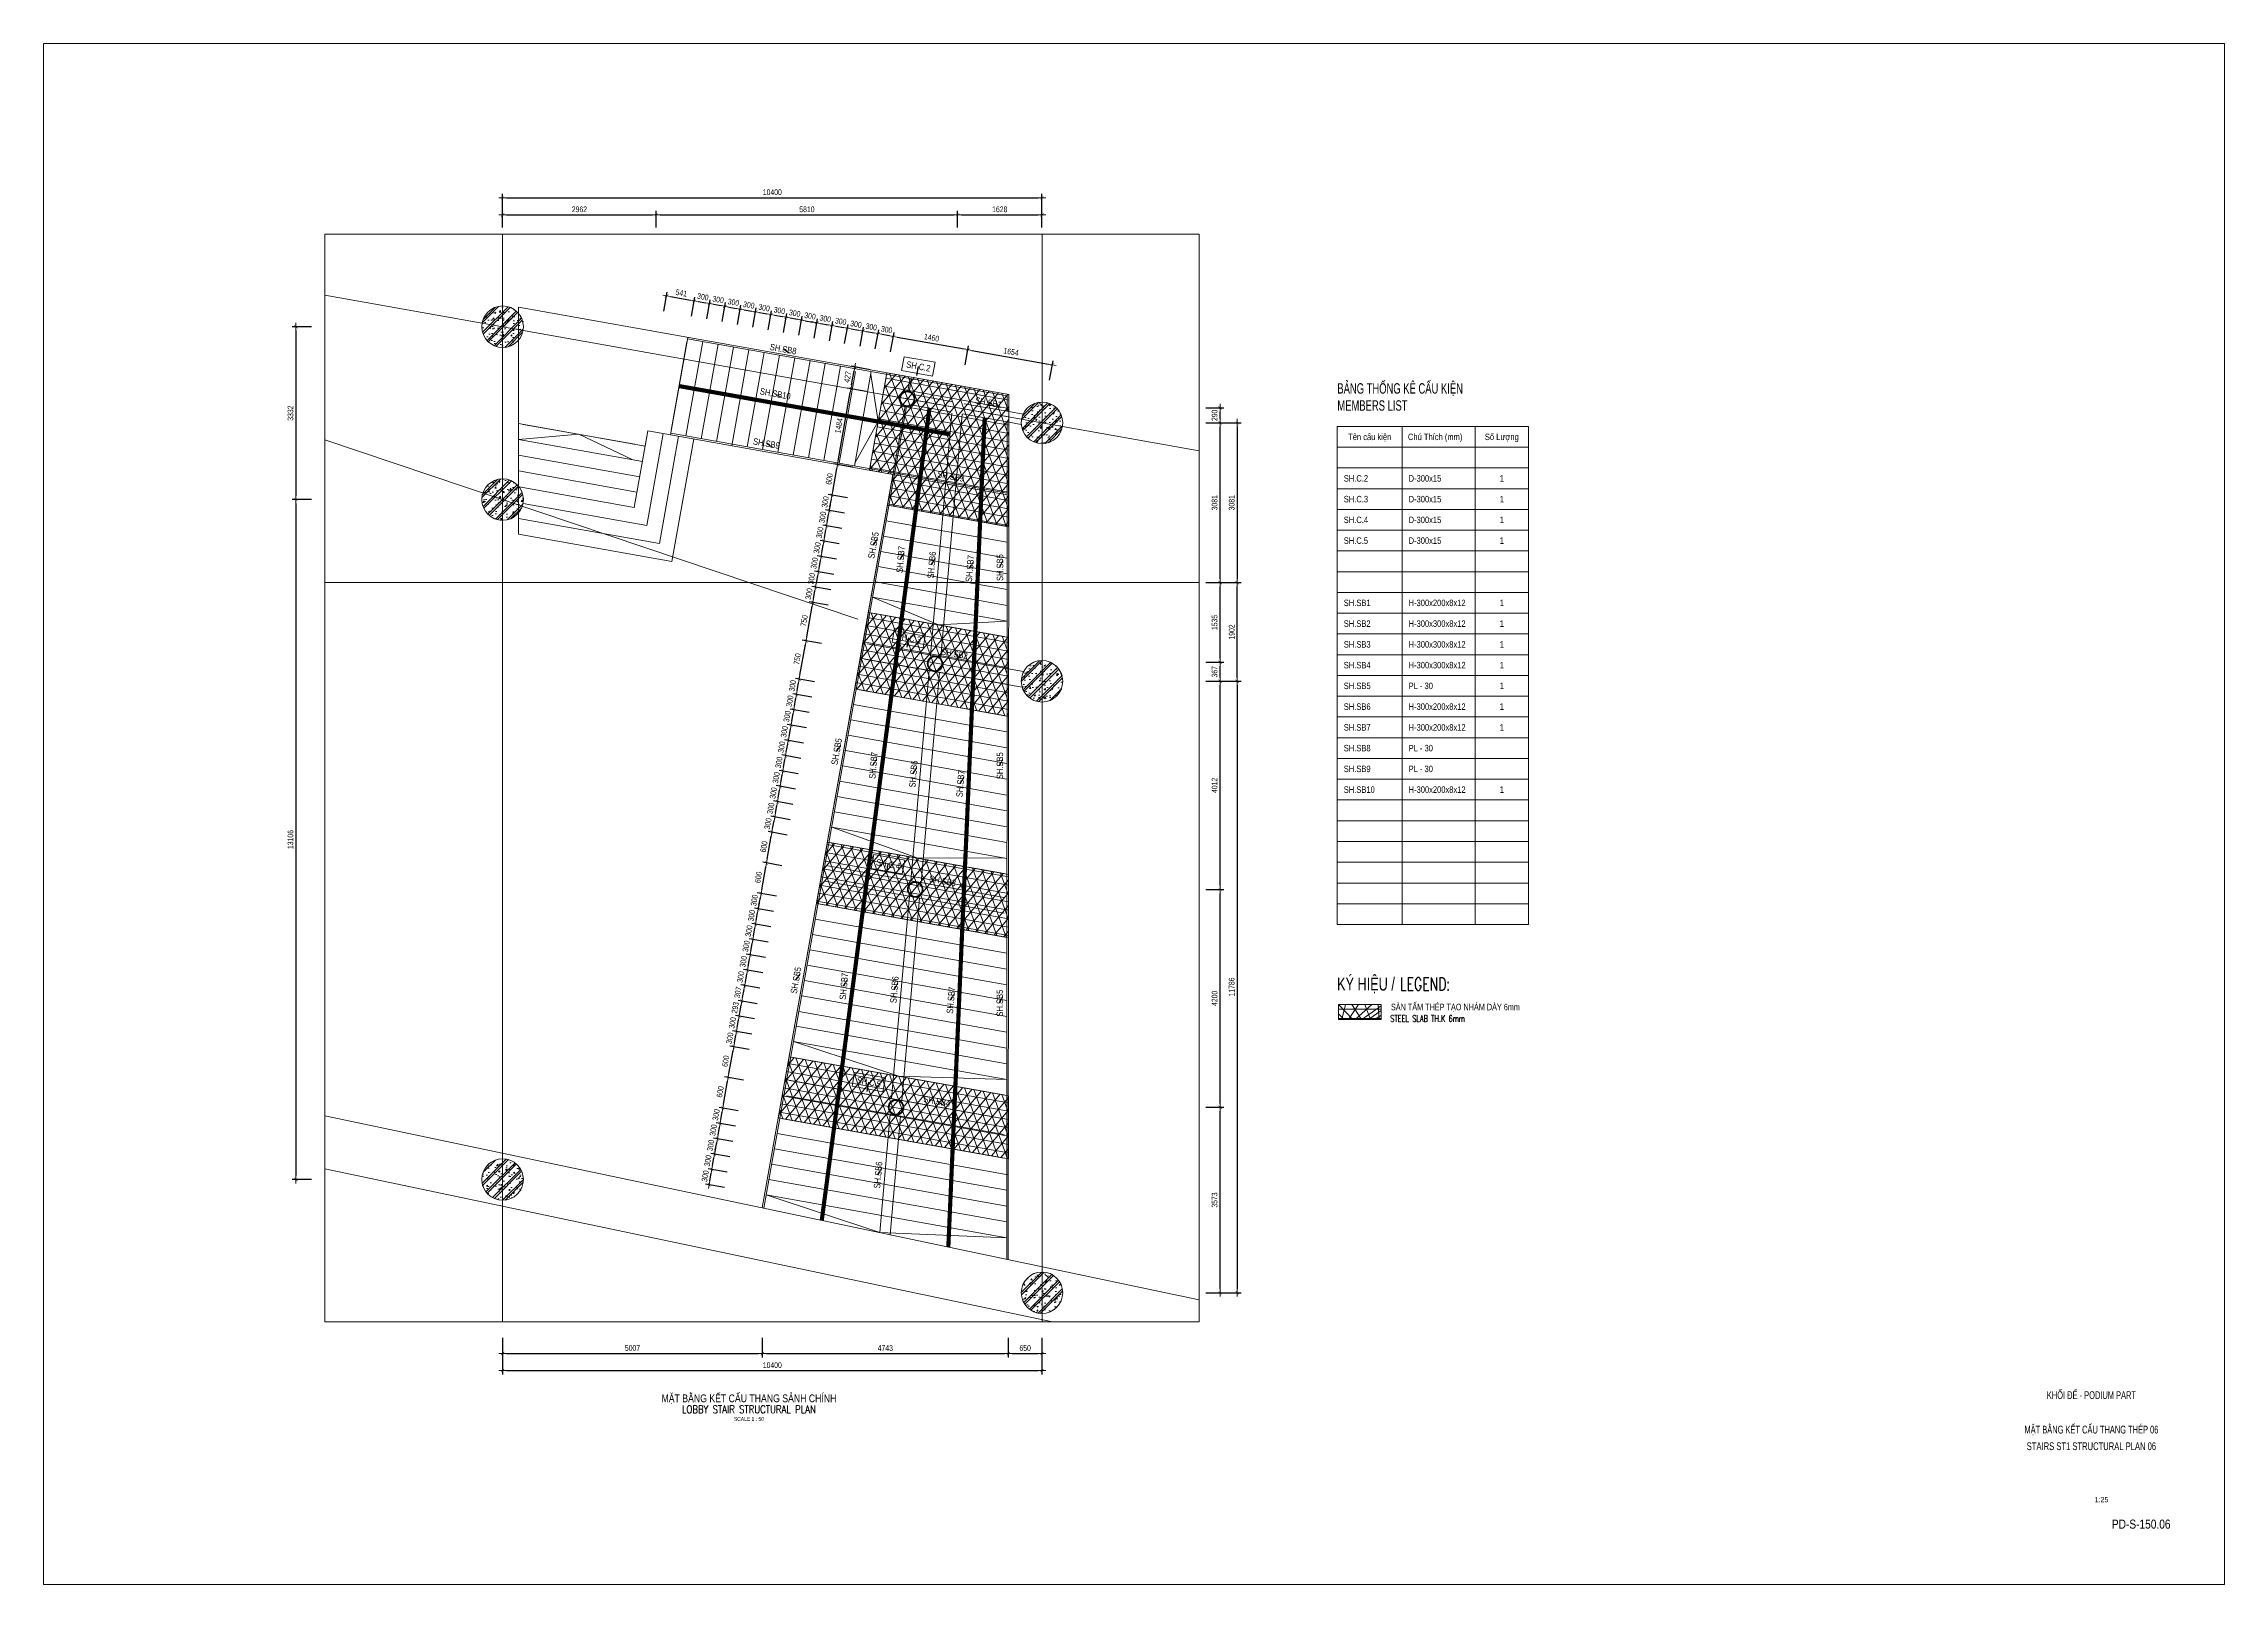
# Paper-space layout 'PD-S-150.06' of a CAD drawing. Header units: millimetres. Extents: x 0 to 841, y 0 to 594.
# The model-space entities are those that its viewports show. They can reach past a viewport. Long polylines and large blocks are cut down to what shows.
import ezdxf
from ezdxf.enums import TextEntityAlignment as Align

# ---------------------------------------------------------------- set-up
doc = ezdxf.new("R2010")
doc.units = ezdxf.units.MM
doc.linetypes.add('CENTER2', pattern=[1.125, 0.75, -0.125, 0.125, -0.125])
doc.linetypes.add('HIDDEN2', pattern=[4.7625, 3.175, -1.5875])
for name, color, linetype, lineweight in [('$0$NDC_S_ANNO', 7, 'Continuous', 20), ('$0$NDC_S_DIM', 1, 'Continuous', 15), ('NDC_S-ANNO', 7, 'Continuous', 20), ('NDC_S-BEAM-STEL', 30, 'HIDDEN2', 18), ('NDC_S-COLS-NAME', 7, 'Continuous', 20), ('NDC_S-COLS-STEL', 2, 'Continuous', 20), ('NDC_S-CONT', 3, 'Continuous', 20), ('NDC_S-DIMS', 1, 'Continuous', 15), ('NDC_S-HIDN', 8, 'HIDDEN2', 13), ('NDC_S-HTCH-MAT', 8, 'Continuous', 15), ('NDC_S-MARK', 1, 'Continuous', 15), ('NDC_S-TABL', 3, 'Continuous', 20), ('NDC_S-TEXT-EN', 2, 'Continuous', 20), ('NDC_S-TEXT-VIE', 7, 'Continuous', 20), ('NDC_S_ANNO', 7, 'Continuous', 20), ('NDC_S_AXIS', 5, 'CENTER2', 13), ('NDC_S_BEAM NAME', 7, 'Continuous', 9), ('NDC_S_CONTINUOUS', 3, 'Continuous', 20), ('NDC_S_DIM', 1, 'Continuous', 15), ('NDC_S_ENG TITLE', 3, 'Continuous', 20), ('NDC_S_HIDDEN', 8, 'HIDDEN2', 13), ('NDC_S_TEXT SYMBOL', 7, 'Continuous', 20), ('NDC_S_VN TITLE', 6, 'Continuous', 35)]:
    doc.layers.add(name, color=color, linetype=linetype, lineweight=lineweight)
doc.styles.add('$0$ARIAL', font='arial.ttf', dxfattribs={"width": 0.8})
doc.styles.add('$0$NDC_DIM', font='', dxfattribs={"width": 0.75})
doc.styles.add('ARIAL', font='arial.ttf', dxfattribs={"width": 0.8})
doc.styles.add('NDC_ANNO', font='', dxfattribs={"width": 0.8})
doc.styles.add('NDC_ARIAL', font='arial.ttf', dxfattribs={"width": 0.85})
doc.styles.add('NDC_DIM', font='', dxfattribs={"width": 0.75})
doc.styles.add('NDC_EN TXT', font='romans.shx', dxfattribs={"width": 0.8})
doc.styles.add('NDC_VIE TXT', font='arial.ttf', dxfattribs={"width": 0.8})
doc.styles.get('$0$NDC_DIM').set_extended_font_data('Dotum')
doc.styles.get('NDC_ANNO').set_extended_font_data('Dotum')
doc.styles.get('NDC_DIM').set_extended_font_data('Dotum')
doc.dimstyles.new('$0$NDC_dim_iso', dxfattribs={"dimtxt": 2.5, "dimasz": 1, "dimexe": 1.5, "dimexo": 2.5, "dimgap": 1, "dimtad": 1, "dimdec": 0, "dimzin": 0, "dimdsep": 46, "dimtxsty": '$0$NDC_DIM', "dimblk": '$0$DIMMARK', "dimcen": 0.09, "dimdle": 1.2, "dimclrd": 1, "dimclre": 1, "dimclrt": 3, "dimadec": 0, "dimazin": 0, "dimtfac": 1, "dimtdec": 0, "dimtix": 1, "dimtofl": 0, "dimtmove": 0, "dimatfit": 3, "dimfxl": 8, "dimfxlon": 1, "dimtolj": 1, "dimtzin": 0, "dimarcsym": 0})
doc.dimstyles.new('NDC_dim_50', dxfattribs={"dimscale": 50, "dimtxt": 2.2, "dimasz": 1.5, "dimexe": 1.5, "dimexo": 2.5, "dimgap": 1, "dimtad": 1, "dimdec": 0, "dimzin": 0, "dimdsep": 46, "dimtxsty": 'NDC_DIM', "dimblk": 'DIMMARK', "dimcen": 0.09, "dimdle": 1.2, "dimclrd": 1, "dimclre": 1, "dimclrt": 3, "dimadec": 0, "dimazin": 0, "dimtfac": 1, "dimtdec": 0, "dimtix": 1, "dimtofl": 0, "dimtmove": 0, "dimatfit": 3, "dimfxl": 6, "dimfxlon": 1, "dimtolj": 1, "dimtzin": 0, "dimarcsym": 0})
doc.dimstyles.new('NDC_dim_iso', dxfattribs={"dimtxt": 2.5, "dimasz": 1.5, "dimexe": 1.5, "dimexo": 1.5, "dimgap": 1, "dimtad": 1, "dimdec": 0, "dimrnd": 0.001, "dimzin": 0, "dimdsep": 46, "dimtxsty": 'NDC_DIM', "dimblk": 'DIMMARK', "dimcen": 0, "dimdle": 1.2, "dimclrd": 256, "dimclre": 256, "dimclrt": 3, "dimadec": 0, "dimazin": 0, "dimtfac": 1, "dimtdec": 0, "dimtix": 1, "dimtofl": 0, "dimtmove": 2, "dimatfit": 3, "dimfxl": 6, "dimfxlon": 1, "dimtolj": 1, "dimtzin": 0, "dimlwd": -1, "dimlwe": -1, "dimarcsym": 0})
pattern_1 = [(50, (33954.08, 21496.15), (286.90407, -25.10085), [30, -330]), (355, (33954.08, 21496.15), (-55.50053, 300.87685), [24, -264]), (100.4514, (33977.98, 21494.06), (231.40375, 275.7758), [25.4961, -280.45684]), (46.1842, (33954.08, 21576.15), (426.8964, -66.2076), [45, -495]), (96.6356, (33989.65, 21570.63), (373.8651, 389.6471), [38.2441, -420.6852]), (351.1842, (33954.08, 21576.15), (373.8648, 389.6474), [36, -396]), (21, (33994.08, 21556.15), (238.76282, -161.04756), [30, -330]), (326, (33994.08, 21556.15), (97.32613, 290.06), [24, -264]), (71.4514, (34013.97, 21542.73), (336.08905, 129.0122), [25.4961, -280.45684]), (37.5, (33954.08, 21496.15), (4.86394, 133.15754), [0, -260.8, 0, -268, 0, -265]), (7.5, (33954.08, 21496.15), (105.22781, 157.76468), [0, -152.8, 0, -254.8, 0, -101]), (327.5, (33864.88, 21496.15), (213.528974, -9.02195), [0, -100, 0, -312, 0, -414]), (317.5, (33824.88, 21496.15), (233.27447, 40.042), [0, -130, 0, -207.2, 0, -294]), (45, (33954.08, 21496.15), (-120.20815, 120.20815), []), (45, (33954.08, 21545.15), (-120.20815, 120.20815), [])]
pattern_2 = [(50, (-2347.4, -14850), (286.90407, -25.10085), [30, -330]), (355, (-2347.4, -14850), (-55.50053, 300.87685), [24, -264]), (100.4514, (-2323.5, -14852.1), (231.40375, 275.7758), [25.4961, -280.45684]), (46.1842, (-2347.4, -14770), (426.8964, -66.2076), [45, -495]), (96.6356, (-2311.83, -14775.5), (373.8651, 389.6471), [38.2441, -420.6852]), (351.1842, (-2347.4, -14770), (373.8648, 389.6474), [36, -396]), (21, (-2307.4, -14790), (238.76282, -161.04756), [30, -330]), (326, (-2307.4, -14790), (97.32613, 290.06), [24, -264]), (71.4514, (-2287.5, -14803.42), (336.08905, 129.0122), [25.4961, -280.45684]), (37.5, (-2347.41, -14850), (4.86394, 133.15754), [0, -260.8, 0, -268, 0, -265]), (7.5, (-2347.41, -14850), (105.22781, 157.76468), [0, -152.8, 0, -254.8, 0, -101]), (327.5, (-2436.61, -14850), (213.528974, -9.02195), [0, -100, 0, -312, 0, -414]), (317.5, (-2476.6, -14850), (233.27447, 40.042), [0, -130, 0, -207.2, 0, -294]), (45, (-2347.4, -14850), (-120.20815, 120.20815), []), (45, (-2347.4, -14801), (-120.20815, 120.20815), [])]
pattern_3 = [(349.90012, (-2347.4, -14850), (27.83915, 156.28994), []), (49.90012, (-2347.4, -14850), (-121.43148, 102.25438), []), (109.90012, (-2347.4, -14850), (-149.27063, -54.03556), [])]

psp = doc.layouts.new('PD-S-150.06')

# ---------------------------------------------------------------- texts
at = {"color": 1, "linetype": 'Continuous', "style": 'NDC_ARIAL', "width": 0.85}
psp.add_text('1:25', height=2, dxfattribs=at).set_placement((793.62, 32.69), align=Align.MIDDLE_CENTER)
at = {"color": 1, "linetype": 'Continuous', "char_height": 3, "style": 'NDC_ARIAL'}
for s, insert, width, attachment_point in [('{\\W0.6;KHỐI ĐẾ - PODIUM PART}', (789.72, 72.93), 79.0015, 5), ('{\\W0.6;MẶT BẰNG KẾT CẤU THANG THÉP 06}', (789.72, 61.17), 69.0096, 2), ('{\\W0.7;STAIRS ST1 STRUCTURAL PLAN 06}', (789.72, 51.72), 65.5189, 8)]:
    psp.add_mtext(s, dxfattribs=dict(at, insert=insert, width=width, attachment_point=attachment_point))
at = {"color": 1, "linetype": 'Continuous', "insert": (820.23, 23.2), "char_height": 3.5, "attachment_point": 6, "style": 'NDC_ARIAL'}
psp.add_mtext('{\\W0.8;PD-S-150.06}', dxfattribs=at)

msp = doc.modelspace()

# ---------------------------------------------------------------- texts
at = {"layer": 'NDC_S-TEXT-EN', "style": 'NDC_EN TXT', "width": 0.7}
for s, height, p in [('LEGEND:', 250, (160562.1, -76479.8)), ('STEEL SLAB TH.K 6mm', 125, (160374.6, -77083.6))]:
    msp.add_text(s, height=height, dxfattribs=at).set_placement(p)
at = {"layer": 'NDC_S-TEXT-VIE', "style": 'NDC_VIE TXT'}
for s, height, width, p in [('BẢNG THỐNG KÊ CẤU KIỆN', 200, 0.65, (159354.1, -64774.3)), ('MEMBERS LIST', 200, 0.65, (159354.1, -65102.8)), ('KÝ HIỆU /', 250, 0.7, (159349.3, -76229.8))]:
    msp.add_text(s, height=height, dxfattribs=dict(at, width=width)).set_placement(p, align=Align.TOP_LEFT)
at = {"layer": 'NDC_S-TEXT-VIE', "style": 'NDC_ARIAL', "width": 0.8}
for s, p in [('Tên cấu kiện', (159978.2, -65807.8)), ('Chú Thích (mm)', (161240.5, -65807.8)), ('Số Lượng', (162525.3, -65807.8)), ('1', (162525.3, -66607.8)), ('1', (162525.3, -67007.8)), ('1', (162525.3, -67407.8)), ('1', (162525.3, -67807.8)), ('1', (162525.3, -69007.8)), ('1', (162525.3, -69407.8)), ('1', (162525.3, -69807.8)), ('1', (162525.3, -70207.8)), ('1', (162525.3, -70607.8)), ('1', (162525.3, -71007.8)), ('1', (162525.3, -71407.8)), ('1', (162525.3, -72607.8))]:
    msp.add_text(s, height=125, dxfattribs=at).set_placement(p, align=Align.MIDDLE_CENTER)
for s, p in [('SH.C.2', (159478.2, -66607.8)), ('D-300x15', (160728.2, -66607.8)), ('SH.C.3', (159478.2, -67007.8)), ('D-300x15', (160728.2, -67007.8)), ('SH.C.4', (159478.2, -67407.8)), ('D-300x15', (160728.2, -67407.8)), ('SH.C.5', (159478.2, -67807.8)), ('D-300x15', (160728.2, -67807.8)), ('SH.SB1', (159478.2, -69007.8)), ('H-300x200x8x12', (160728.2, -69007.8)), ('SH.SB2', (159478.2, -69407.8)), ('H-300x300x8x12', (160728.2, -69407.8)), ('SH.SB3', (159478.2, -69807.8)), ('H-300x300x8x12', (160728.2, -69807.8)), ('SH.SB4', (159478.2, -70207.8)), ('H-300x300x8x12', (160728.2, -70207.8)), ('SH.SB5', (159478.2, -70607.8)), ('PL - 30', (160728.2, -70607.8)), ('SH.SB6', (159478.2, -71007.8)), ('H-300x200x8x12', (160728.2, -71007.8)), ('SH.SB7', (159478.2, -71407.8)), ('H-300x200x8x12', (160728.2, -71407.8)), ('SH.SB8', (159478.2, -71807.8)), ('PL - 30', (160728.2, -71807.8)), ('SH.SB9', (159478.2, -72207.8)), ('PL - 30', (160728.2, -72207.8)), ('SH.SB10', (159478.2, -72607.8)), ('H-300x200x8x12', (160728.2, -72607.8))]:
    msp.add_text(s, height=125, dxfattribs=at).set_placement(p, align=Align.MIDDLE_LEFT)
at = {"layer": 'NDC_S-TEXT-VIE', "style": 'NDC_VIE TXT', "width": 0.7}
msp.add_text('SÀN TẤM THÉP TẠO NHÁM DÀY 6mm', height=125, dxfattribs=at).set_placement((160387.4, -76860.7))

# ---------------------------------------------------------------- blocks, each defined once
blk = doc.blocks.new('DIMMARK')
at = {"layer": 'NDC_S_DIM', "color": 1}
blk.add_line((-1.5, 0), (1, 0), dxfattribs=at)
at = {"layer": 'NDC_S_DIM', "color": 2, "const_width": 0.1}
blk.add_lwpolyline([(-0.42, -0.42), (0.42, 0.42)], dxfattribs=at)
blk = doc.blocks.new('*D10')
at = {"layer": 'Defpoints', "color": 0, "transparency": 16777216}
for p in [(143259, -82866), (153659, -82866), (153659, -83807)]:
    blk.add_point(p, dxfattribs=at)
at = {"layer": 'NDC_S_DIM', "color": 1, "lineweight": -2, "transparency": 16777216}
for p, q in [((143259, -83507), (143259, -83882)), ((153659, -83507), (153659, -83882)), ((143334, -83807), (153584, -83807))]:
    blk.add_line(p, q, dxfattribs=at)
at = {"layer": 'NDC_S_DIM', "color": 1, "lineweight": -2, "transparency": 16777216, "xscale": 75, "yscale": 75, "zscale": 75, "rotation": 180}
blk.add_blockref('DIMMARK', (143259, -83807), dxfattribs=at)
at = {"layer": 'NDC_S_DIM', "color": 1, "lineweight": -2, "transparency": 16777216, "xscale": 75, "yscale": 75, "zscale": 75}
blk.add_blockref('DIMMARK', (153659, -83807), dxfattribs=at)
at = {"layer": 'NDC_S_DIM', "color": 3, "transparency": 16777216, "insert": (148459, -83702), "char_height": 110, "attachment_point": 5, "style": 'NDC_DIM'}
blk.add_mtext('\\A1;10400', dxfattribs=at)
blk = doc.blocks.new('*D11')
at = {"layer": 'Defpoints', "color": 0, "transparency": 16777216}
for p in [(143259, -82866), (148266, -82866), (148266, -83477)]:
    blk.add_point(p, dxfattribs=at)
at = {"layer": 'NDC_S_DIM', "color": 1, "lineweight": -2, "transparency": 16777216}
for p, q in [((143259, -83177), (143259, -83552)), ((148266, -83177), (148266, -83552)), ((143334, -83477), (148191, -83477))]:
    blk.add_line(p, q, dxfattribs=at)
at = {"layer": 'NDC_S_DIM', "color": 1, "lineweight": -2, "transparency": 16777216, "xscale": 75, "yscale": 75, "zscale": 75, "rotation": 180}
blk.add_blockref('DIMMARK', (143259, -83477), dxfattribs=at)
at = {"layer": 'NDC_S_DIM', "color": 1, "lineweight": -2, "transparency": 16777216, "xscale": 75, "yscale": 75, "zscale": 75}
blk.add_blockref('DIMMARK', (148266, -83477), dxfattribs=at)
at = {"layer": 'NDC_S_DIM', "color": 3, "transparency": 16777216, "insert": (145763, -83372), "char_height": 110, "attachment_point": 5, "style": 'NDC_DIM'}
blk.add_mtext('\\A1;5007', dxfattribs=at)
blk = doc.blocks.new('*D12')
at = {"layer": 'Defpoints', "color": 0, "transparency": 16777216}
for p in [(148266, -82866), (153009, -82866), (153009, -83477)]:
    blk.add_point(p, dxfattribs=at)
at = {"layer": 'NDC_S_DIM', "color": 1, "lineweight": -2, "transparency": 16777216}
for p, q in [((148266, -83177), (148266, -83552)), ((153009, -83177), (153009, -83552)), ((148341, -83477), (152934, -83477))]:
    blk.add_line(p, q, dxfattribs=at)
at = {"layer": 'NDC_S_DIM', "color": 1, "lineweight": -2, "transparency": 16777216, "xscale": 75, "yscale": 75, "zscale": 75, "rotation": 180}
blk.add_blockref('DIMMARK', (148266, -83477), dxfattribs=at)
at = {"layer": 'NDC_S_DIM', "color": 1, "lineweight": -2, "transparency": 16777216, "xscale": 75, "yscale": 75, "zscale": 75}
blk.add_blockref('DIMMARK', (153009, -83477), dxfattribs=at)
at = {"layer": 'NDC_S_DIM', "color": 3, "transparency": 16777216, "insert": (150638, -83372), "char_height": 110, "attachment_point": 5, "style": 'NDC_DIM'}
blk.add_mtext('\\A1;4743', dxfattribs=at)
blk = doc.blocks.new('*D13')
at = {"layer": 'Defpoints', "color": 0, "transparency": 16777216}
for p in [(153009, -82866), (153659, -82866), (153659, -83477)]:
    blk.add_point(p, dxfattribs=at)
at = {"layer": 'NDC_S_DIM', "color": 1, "lineweight": -2, "transparency": 16777216}
for p, q in [((153009, -83177), (153009, -83552)), ((153659, -83177), (153659, -83552)), ((153084, -83477), (153584, -83477))]:
    blk.add_line(p, q, dxfattribs=at)
at = {"layer": 'NDC_S_DIM', "color": 1, "lineweight": -2, "transparency": 16777216, "xscale": 75, "yscale": 75, "zscale": 75, "rotation": 180}
blk.add_blockref('DIMMARK', (153009, -83477), dxfattribs=at)
at = {"layer": 'NDC_S_DIM', "color": 1, "lineweight": -2, "transparency": 16777216, "xscale": 75, "yscale": 75, "zscale": 75}
blk.add_blockref('DIMMARK', (153659, -83477), dxfattribs=at)
at = {"layer": 'NDC_S_DIM', "color": 3, "transparency": 16777216, "insert": (153334, -83372), "char_height": 110, "attachment_point": 5, "style": 'NDC_DIM'}
blk.add_mtext('\\A1;650', dxfattribs=at)
blk = doc.blocks.new('*D14')
at = {"layer": 'Defpoints', "color": 0, "transparency": 16777216}
for p in [(156692, -65538), (156692, -68618), (157423, -68618)]:
    blk.add_point(p, dxfattribs=at)
at = {"layer": 'NDC_S_DIM', "color": 1, "lineweight": -2, "transparency": 16777216}
for p, q in [((157123, -65538), (157498, -65538)), ((157423, -65613), (157423, -68543)), ((157123, -68618), (157498, -68618))]:
    blk.add_line(p, q, dxfattribs=at)
at = {"layer": 'NDC_S_DIM', "color": 1, "lineweight": -2, "transparency": 16777216, "xscale": 75, "yscale": 75, "zscale": 75}
for p, rotation in [((157423, -65538), 90), ((157423, -68618), 270)]:
    blk.add_blockref('DIMMARK', p, dxfattribs=dict(at, rotation=rotation))
at = {"layer": 'NDC_S_DIM', "color": 3, "transparency": 16777216, "insert": (157317, -67078), "char_height": 110, "attachment_point": 5, "rotation": 90, "style": 'NDC_DIM'}
blk.add_mtext('\\A1;3081', dxfattribs=at)
blk = doc.blocks.new('*D15')
at = {"layer": 'Defpoints', "color": 0, "transparency": 16777216}
for p in [(156692, -70520), (156692, -82306), (157423, -82306)]:
    blk.add_point(p, dxfattribs=at)
at = {"layer": 'NDC_S_DIM', "color": 1, "lineweight": -2, "transparency": 16777216}
for p, q in [((157123, -70520), (157498, -70520)), ((157423, -70595), (157423, -82231)), ((157123, -82306), (157498, -82306))]:
    blk.add_line(p, q, dxfattribs=at)
at = {"layer": 'NDC_S_DIM', "color": 1, "lineweight": -2, "transparency": 16777216, "xscale": 75, "yscale": 75, "zscale": 75}
for p, rotation in [((157423, -70520), 90), ((157423, -82306), 270)]:
    blk.add_blockref('DIMMARK', p, dxfattribs=dict(at, rotation=rotation))
at = {"layer": 'NDC_S_DIM', "color": 3, "transparency": 16777216, "insert": (157317, -76413), "char_height": 110, "attachment_point": 5, "rotation": 90, "style": 'NDC_DIM'}
blk.add_mtext('\\A1;11786', dxfattribs=at)
blk = doc.blocks.new('*D16')
at = {"layer": 'Defpoints', "color": 0, "transparency": 16777216}
for p in [(153659, -61197), (143259, -61900), (153659, -61900)]:
    blk.add_point(p, dxfattribs=at)
at = {"layer": 'NDC_S_DIM', "color": 1, "lineweight": -2, "transparency": 16777216}
for p, q in [((143259, -61497), (143259, -61122)), ((143334, -61197), (153584, -61197)), ((153659, -61497), (153659, -61122))]:
    blk.add_line(p, q, dxfattribs=at)
at = {"layer": 'NDC_S_DIM', "color": 1, "lineweight": -2, "transparency": 16777216, "xscale": 75, "yscale": 75, "zscale": 75, "rotation": 180}
blk.add_blockref('DIMMARK', (143259, -61197), dxfattribs=at)
at = {"layer": 'NDC_S_DIM', "color": 1, "lineweight": -2, "transparency": 16777216, "xscale": 75, "yscale": 75, "zscale": 75}
blk.add_blockref('DIMMARK', (153659, -61197), dxfattribs=at)
at = {"layer": 'NDC_S_DIM', "color": 3, "transparency": 16777216, "insert": (148459, -61092), "char_height": 110, "attachment_point": 5, "style": 'NDC_DIM'}
blk.add_mtext('\\A1;10400', dxfattribs=at)
blk = doc.blocks.new('*D17')
at = {"layer": 'Defpoints', "color": 0, "transparency": 16777216}
for p in [(139831, -63685), (139273, -67017), (139831, -67017)]:
    blk.add_point(p, dxfattribs=at)
at = {"layer": 'NDC_S_DIM', "color": 1, "lineweight": -2, "transparency": 16777216}
for p, q in [((139573, -63685), (139198, -63685)), ((139273, -63760), (139273, -66942)), ((139573, -67017), (139198, -67017))]:
    blk.add_line(p, q, dxfattribs=at)
at = {"layer": 'NDC_S_DIM', "color": 1, "lineweight": -2, "transparency": 16777216, "xscale": 75, "yscale": 75, "zscale": 75}
for p, rotation in [((139273, -63685), 90), ((139273, -67017), 270)]:
    blk.add_blockref('DIMMARK', p, dxfattribs=dict(at, rotation=rotation))
at = {"layer": 'NDC_S_DIM', "color": 3, "transparency": 16777216, "insert": (139168, -65351), "char_height": 110, "attachment_point": 5, "rotation": 90, "style": 'NDC_DIM'}
blk.add_mtext('\\A1;3332', dxfattribs=at)
blk = doc.blocks.new('*D18')
at = {"layer": 'Defpoints', "color": 0, "transparency": 16777216}
for p in [(139831, -67017), (139273, -80123), (139831, -80123)]:
    blk.add_point(p, dxfattribs=at)
at = {"layer": 'NDC_S_DIM', "color": 1, "lineweight": -2, "transparency": 16777216}
for p, q in [((139573, -67017), (139198, -67017)), ((139273, -67092), (139273, -80048)), ((139573, -80123), (139198, -80123))]:
    blk.add_line(p, q, dxfattribs=at)
at = {"layer": 'NDC_S_DIM', "color": 1, "lineweight": -2, "transparency": 16777216, "xscale": 75, "yscale": 75, "zscale": 75}
for p, rotation in [((139273, -67017), 90), ((139273, -80123), 270)]:
    blk.add_blockref('DIMMARK', p, dxfattribs=dict(at, rotation=rotation))
at = {"layer": 'NDC_S_DIM', "color": 3, "transparency": 16777216, "insert": (139168, -73570), "char_height": 110, "attachment_point": 5, "rotation": 90, "style": 'NDC_DIM'}
blk.add_mtext('\\A1;13106', dxfattribs=at)
blk = doc.blocks.new('*D19')
at = {"layer": 'Defpoints', "color": 0, "transparency": 16777216}
for p in [(156692, -78732), (157093, -78732), (156692, -82306)]:
    blk.add_point(p, dxfattribs=at)
at = {"layer": 'NDC_S_DIM', "color": 1, "lineweight": -2, "transparency": 16777216}
for p, q in [((156817, -78732), (157168, -78732)), ((157093, -82231), (157093, -78807)), ((156817, -82306), (157168, -82306))]:
    blk.add_line(p, q, dxfattribs=at)
at = {"layer": 'NDC_S_DIM', "color": 1, "lineweight": -2, "transparency": 16777216, "xscale": 75, "yscale": 75, "zscale": 75}
for p, rotation in [((157093, -78732), 90), ((157093, -82306), 270)]:
    blk.add_blockref('DIMMARK', p, dxfattribs=dict(at, rotation=rotation))
at = {"layer": 'NDC_S_DIM', "color": 3, "transparency": 16777216, "insert": (156987, -80519), "char_height": 110, "attachment_point": 5, "rotation": 90, "style": 'NDC_DIM'}
blk.add_mtext('\\A1;3573', dxfattribs=at)
blk = doc.blocks.new('*D20')
at = {"layer": 'Defpoints', "color": 0, "transparency": 16777216}
for p in [(156692, -74532), (157093, -74532), (156692, -78732)]:
    blk.add_point(p, dxfattribs=at)
at = {"layer": 'NDC_S_DIM', "color": 1, "lineweight": -2, "transparency": 16777216}
for p, q in [((156817, -74532), (157168, -74532)), ((157093, -78657), (157093, -74607)), ((156817, -78732), (157168, -78732))]:
    blk.add_line(p, q, dxfattribs=at)
at = {"layer": 'NDC_S_DIM', "color": 1, "lineweight": -2, "transparency": 16777216, "xscale": 75, "yscale": 75, "zscale": 75}
for p, rotation in [((157093, -74532), 90), ((157093, -78732), 270)]:
    blk.add_blockref('DIMMARK', p, dxfattribs=dict(at, rotation=rotation))
at = {"layer": 'NDC_S_DIM', "color": 3, "transparency": 16777216, "insert": (156987, -76632), "char_height": 110, "attachment_point": 5, "rotation": 90, "style": 'NDC_DIM'}
blk.add_mtext('\\A1;4200', dxfattribs=at)
blk = doc.blocks.new('*D21')
at = {"layer": 'Defpoints', "color": 0, "transparency": 16777216}
for p in [(156692, -70520), (157093, -70520), (156692, -74532)]:
    blk.add_point(p, dxfattribs=at)
at = {"layer": 'NDC_S_DIM', "color": 1, "lineweight": -2, "transparency": 16777216}
for p, q in [((156817, -70520), (157168, -70520)), ((157093, -74457), (157093, -70595)), ((156817, -74532), (157168, -74532))]:
    blk.add_line(p, q, dxfattribs=at)
at = {"layer": 'NDC_S_DIM', "color": 1, "lineweight": -2, "transparency": 16777216, "xscale": 75, "yscale": 75, "zscale": 75}
for p, rotation in [((157093, -70520), 90), ((157093, -74532), 270)]:
    blk.add_blockref('DIMMARK', p, dxfattribs=dict(at, rotation=rotation))
at = {"layer": 'NDC_S_DIM', "color": 3, "transparency": 16777216, "insert": (156987, -72526), "char_height": 110, "attachment_point": 5, "rotation": 90, "style": 'NDC_DIM'}
blk.add_mtext('\\A1;4012', dxfattribs=at)
blk = doc.blocks.new('*D22')
at = {"layer": 'Defpoints', "color": 0, "transparency": 16777216}
for p in [(156692, -68618), (157093, -68618), (156692, -70153)]:
    blk.add_point(p, dxfattribs=at)
at = {"layer": 'NDC_S_DIM', "color": 1, "lineweight": -2, "transparency": 16777216}
for p, q in [((156817, -68618), (157168, -68618)), ((157093, -70078), (157093, -68693)), ((156817, -70153), (157168, -70153))]:
    blk.add_line(p, q, dxfattribs=at)
at = {"layer": 'NDC_S_DIM', "color": 1, "lineweight": -2, "transparency": 16777216, "xscale": 75, "yscale": 75, "zscale": 75}
for p, rotation in [((157093, -68618), 90), ((157093, -70153), 270)]:
    blk.add_blockref('DIMMARK', p, dxfattribs=dict(at, rotation=rotation))
at = {"layer": 'NDC_S_DIM', "color": 3, "transparency": 16777216, "insert": (156987, -69386), "char_height": 110, "attachment_point": 5, "rotation": 90, "style": 'NDC_DIM'}
blk.add_mtext('\\A1;1535', dxfattribs=at)
blk = doc.blocks.new('*D23')
at = {"layer": 'Defpoints', "color": 0, "transparency": 16777216}
for p in [(156692, -65538), (157093, -65538), (156692, -68618)]:
    blk.add_point(p, dxfattribs=at)
at = {"layer": 'NDC_S_DIM', "color": 1, "lineweight": -2, "transparency": 16777216}
for p, q in [((156817, -65538), (157168, -65538)), ((157093, -68543), (157093, -65613)), ((156817, -68618), (157168, -68618))]:
    blk.add_line(p, q, dxfattribs=at)
at = {"layer": 'NDC_S_DIM', "color": 1, "lineweight": -2, "transparency": 16777216, "xscale": 75, "yscale": 75, "zscale": 75}
for p, rotation in [((157093, -65538), 90), ((157093, -68618), 270)]:
    blk.add_blockref('DIMMARK', p, dxfattribs=dict(at, rotation=rotation))
at = {"layer": 'NDC_S_DIM', "color": 3, "transparency": 16777216, "insert": (156987, -67078), "char_height": 110, "attachment_point": 5, "rotation": 90, "style": 'NDC_DIM'}
blk.add_mtext('\\A1;3081', dxfattribs=at)
blk = doc.blocks.new('*D24')
at = {"layer": 'Defpoints', "color": 0, "transparency": 16777216}
for p in [(156692, -65248), (156692, -65538), (157093, -65248)]:
    blk.add_point(p, dxfattribs=at)
at = {"layer": 'NDC_S_DIM', "color": 1, "lineweight": -2, "transparency": 16777216}
for p, q in [((156817, -65248), (157168, -65248)), ((156817, -65538), (157168, -65538)), ((157093, -65463), (157093, -65323))]:
    blk.add_line(p, q, dxfattribs=at)
at = {"layer": 'NDC_S_DIM', "color": 1, "lineweight": -2, "transparency": 16777216, "xscale": 75, "yscale": 75, "zscale": 75}
for p, rotation in [((157093, -65248), 90), ((157093, -65538), 270)]:
    blk.add_blockref('DIMMARK', p, dxfattribs=dict(at, rotation=rotation))
at = {"layer": 'NDC_S_DIM', "color": 3, "transparency": 16777216, "insert": (156987, -65393), "char_height": 110, "attachment_point": 5, "rotation": 90, "style": 'NDC_DIM'}
blk.add_mtext('\\A1;290', dxfattribs=at)
blk = doc.blocks.new('*D25')
at = {"layer": 'Defpoints', "color": 0, "transparency": 16777216}
for p in [(156692, -70153), (157093, -70153), (156692, -70520)]:
    blk.add_point(p, dxfattribs=at)
at = {"layer": 'NDC_S_DIM', "color": 1, "lineweight": -2, "transparency": 16777216}
for p, q in [((156817, -70153), (157168, -70153)), ((156817, -70520), (157168, -70520)), ((157093, -70445), (157093, -70228))]:
    blk.add_line(p, q, dxfattribs=at)
at = {"layer": 'NDC_S_DIM', "color": 1, "lineweight": -2, "transparency": 16777216, "xscale": 75, "yscale": 75, "zscale": 75}
for p, rotation in [((157093, -70153), 90), ((157093, -70520), 270)]:
    blk.add_blockref('DIMMARK', p, dxfattribs=dict(at, rotation=rotation))
at = {"layer": 'NDC_S_DIM', "color": 3, "transparency": 16777216, "insert": (156987, -70337), "char_height": 110, "attachment_point": 5, "rotation": 90, "style": 'NDC_DIM'}
blk.add_mtext('\\A1;367', dxfattribs=at)
blk = doc.blocks.new('*D26')
at = {"layer": 'Defpoints', "color": 0, "transparency": 16777216}
for p in [(156692, -68618), (157423, -68618), (156692, -70520)]:
    blk.add_point(p, dxfattribs=at)
at = {"layer": 'NDC_S_DIM', "color": 1, "lineweight": -2, "transparency": 16777216}
for p, q in [((157123, -68618), (157498, -68618)), ((157423, -70445), (157423, -68693)), ((157123, -70520), (157498, -70520))]:
    blk.add_line(p, q, dxfattribs=at)
at = {"layer": 'NDC_S_DIM', "color": 1, "lineweight": -2, "transparency": 16777216, "xscale": 75, "yscale": 75, "zscale": 75}
for p, rotation in [((157423, -68618), 90), ((157423, -70520), 270)]:
    blk.add_blockref('DIMMARK', p, dxfattribs=dict(at, rotation=rotation))
at = {"layer": 'NDC_S_DIM', "color": 3, "transparency": 16777216, "insert": (157317, -69569), "char_height": 110, "attachment_point": 5, "rotation": 90, "style": 'NDC_DIM'}
blk.add_mtext('\\A1;1902', dxfattribs=at)
blk = doc.blocks.new('*D27')
at = {"layer": 'Defpoints', "color": 0, "transparency": 16777216}
for p in [(146221, -61527), (143259, -61900), (146221, -61900)]:
    blk.add_point(p, dxfattribs=at)
at = {"layer": 'NDC_S-DIMS', "color": 1, "lineweight": -2, "transparency": 16777216}
for p, q in [((143259, -61775), (143259, -61452)), ((143334, -61527), (146146, -61527)), ((146221, -61775), (146221, -61452))]:
    blk.add_line(p, q, dxfattribs=at)
at = {"layer": 'NDC_S-DIMS', "color": 1, "lineweight": -2, "transparency": 16777216, "xscale": 75, "yscale": 75, "zscale": 75, "rotation": 180}
blk.add_blockref('DIMMARK', (143259, -61527), dxfattribs=at)
at = {"layer": 'NDC_S-DIMS', "color": 1, "lineweight": -2, "transparency": 16777216, "xscale": 75, "yscale": 75, "zscale": 75}
blk.add_blockref('DIMMARK', (146221, -61527), dxfattribs=at)
at = {"layer": 'NDC_S-DIMS', "color": 3, "transparency": 16777216, "insert": (144740, -61422), "char_height": 110, "attachment_point": 5, "style": 'NDC_DIM'}
blk.add_mtext('\\A1;2962', dxfattribs=at)
blk = doc.blocks.new('*D28')
at = {"layer": 'Defpoints', "color": 0, "transparency": 16777216}
for p in [(152031, -61527), (146221, -61900), (152031, -61900)]:
    blk.add_point(p, dxfattribs=at)
at = {"layer": 'NDC_S-DIMS', "color": 1, "lineweight": -2, "transparency": 16777216}
for p, q in [((146221, -61775), (146221, -61452)), ((146296, -61527), (151956, -61527)), ((152031, -61775), (152031, -61452))]:
    blk.add_line(p, q, dxfattribs=at)
at = {"layer": 'NDC_S-DIMS', "color": 1, "lineweight": -2, "transparency": 16777216, "xscale": 75, "yscale": 75, "zscale": 75, "rotation": 180}
blk.add_blockref('DIMMARK', (146221, -61527), dxfattribs=at)
at = {"layer": 'NDC_S-DIMS', "color": 1, "lineweight": -2, "transparency": 16777216, "xscale": 75, "yscale": 75, "zscale": 75}
blk.add_blockref('DIMMARK', (152031, -61527), dxfattribs=at)
at = {"layer": 'NDC_S-DIMS', "color": 3, "transparency": 16777216, "insert": (149126, -61422), "char_height": 110, "attachment_point": 5, "style": 'NDC_DIM'}
blk.add_mtext('\\A1;5810', dxfattribs=at)
blk = doc.blocks.new('*D29')
at = {"layer": 'Defpoints', "color": 0, "transparency": 16777216}
for p in [(153659, -61527), (152031, -61900), (153659, -61900)]:
    blk.add_point(p, dxfattribs=at)
at = {"layer": 'NDC_S-DIMS', "color": 1, "lineweight": -2, "transparency": 16777216}
for p, q in [((152031, -61775), (152031, -61452)), ((152106, -61527), (153584, -61527)), ((153659, -61775), (153659, -61452))]:
    blk.add_line(p, q, dxfattribs=at)
at = {"layer": 'NDC_S-DIMS', "color": 1, "lineweight": -2, "transparency": 16777216, "xscale": 75, "yscale": 75, "zscale": 75, "rotation": 180}
blk.add_blockref('DIMMARK', (152031, -61527), dxfattribs=at)
at = {"layer": 'NDC_S-DIMS', "color": 1, "lineweight": -2, "transparency": 16777216, "xscale": 75, "yscale": 75, "zscale": 75}
blk.add_blockref('DIMMARK', (153659, -61527), dxfattribs=at)
at = {"layer": 'NDC_S-DIMS', "color": 3, "transparency": 16777216, "insert": (152845, -61422), "char_height": 110, "attachment_point": 5, "style": 'NDC_DIM'}
blk.add_mtext('\\A1;1628', dxfattribs=at)
blk = doc.blocks.new('*D38')
at = {"layer": 'Defpoints', "color": 0, "transparency": 16777216}
for p in [(146954, -63186), (146296, -63795), (146828, -63890)]:
    blk.add_point(p, dxfattribs=at)
at = {"layer": 'NDC_S-DIMS', "color": 1, "lineweight": -2, "transparency": 16777216}
for p, q in [((146368, -63387), (146434, -63018)), ((146495, -63105), (146880, -63173)), ((146901, -63482), (146967, -63112))]:
    blk.add_line(p, q, dxfattribs=at)
at = {"layer": 'NDC_S-DIMS', "color": 1, "lineweight": -2, "transparency": 16777216, "xscale": 75, "yscale": 75, "zscale": 75}
for p, rotation in [((146421, -63091), 169.8950788056672), ((146954, -63186), 349.8950788056672)]:
    blk.add_blockref('DIMMARK', p, dxfattribs=dict(at, rotation=rotation))
at = {"layer": 'NDC_S-DIMS', "color": 3, "transparency": 16777216, "insert": (146706, -63035), "char_height": 110, "attachment_point": 5, "rotation": 349.8951, "style": 'NDC_DIM'}
blk.add_mtext('\\A1;541', dxfattribs=at)
blk = doc.blocks.new('*D39')
at = {"layer": 'Defpoints', "color": 0, "transparency": 16777216}
for p in [(147249, -63239), (146828, -63890), (147123, -63942)]:
    blk.add_point(p, dxfattribs=at)
at = {"layer": 'NDC_S-DIMS', "color": 1, "lineweight": -2, "transparency": 16777216}
for p, q in [((146901, -63482), (146967, -63112)), ((147027, -63199), (147175, -63226)), ((147196, -63534), (147262, -63165))]:
    blk.add_line(p, q, dxfattribs=at)
at = {"layer": 'NDC_S-DIMS', "color": 1, "lineweight": -2, "transparency": 16777216, "xscale": 75, "yscale": 75, "zscale": 75}
for p, rotation in [((146954, -63186), 169.8950788056672), ((147249, -63239), 349.8950788056672)]:
    blk.add_blockref('DIMMARK', p, dxfattribs=dict(at, rotation=rotation))
at = {"layer": 'NDC_S-DIMS', "color": 3, "transparency": 16777216, "insert": (147120, -63109), "char_height": 110, "attachment_point": 5, "rotation": 349.8951, "style": 'NDC_DIM'}
blk.add_mtext('\\A1;300', dxfattribs=at)
blk = doc.blocks.new('*D40')
at = {"layer": 'Defpoints', "color": 0, "transparency": 16777216}
for p in [(147544, -63292), (147123, -63942), (147419, -63995)]:
    blk.add_point(p, dxfattribs=at)
at = {"layer": 'NDC_S-DIMS', "color": 1, "lineweight": -2, "transparency": 16777216}
for p, q in [((147196, -63534), (147262, -63165)), ((147323, -63252), (147470, -63278)), ((147491, -63587), (147557, -63218))]:
    blk.add_line(p, q, dxfattribs=at)
at = {"layer": 'NDC_S-DIMS', "color": 1, "lineweight": -2, "transparency": 16777216, "xscale": 75, "yscale": 75, "zscale": 75}
for p, rotation in [((147249, -63239), 169.8950788056672), ((147544, -63292), 349.8950788056672)]:
    blk.add_blockref('DIMMARK', p, dxfattribs=dict(at, rotation=rotation))
at = {"layer": 'NDC_S-DIMS', "color": 3, "transparency": 16777216, "insert": (147415, -63162), "char_height": 110, "attachment_point": 5, "rotation": 349.8951, "style": 'NDC_DIM'}
blk.add_mtext('\\A1;300', dxfattribs=at)
blk = doc.blocks.new('*D41')
at = {"layer": 'Defpoints', "color": 0, "transparency": 16777216}
for p in [(147839, -63344), (147419, -63995), (147714, -64047)]:
    blk.add_point(p, dxfattribs=at)
at = {"layer": 'NDC_S-DIMS', "color": 1, "lineweight": -2, "transparency": 16777216}
for p, q in [((147491, -63587), (147557, -63218)), ((147618, -63305), (147766, -63331)), ((147787, -63640), (147853, -63270))]:
    blk.add_line(p, q, dxfattribs=at)
at = {"layer": 'NDC_S-DIMS', "color": 1, "lineweight": -2, "transparency": 16777216, "xscale": 75, "yscale": 75, "zscale": 75}
for p, rotation in [((147544, -63292), 169.8950788056672), ((147839, -63344), 349.8950788056672)]:
    blk.add_blockref('DIMMARK', p, dxfattribs=dict(at, rotation=rotation))
at = {"layer": 'NDC_S-DIMS', "color": 3, "transparency": 16777216, "insert": (147710, -63214), "char_height": 110, "attachment_point": 5, "rotation": 349.8951, "style": 'NDC_DIM'}
blk.add_mtext('\\A1;300', dxfattribs=at)
blk = doc.blocks.new('*D42')
at = {"layer": 'Defpoints', "color": 0, "transparency": 16777216}
for p in [(148135, -63397), (147714, -64047), (148009, -64100)]:
    blk.add_point(p, dxfattribs=at)
at = {"layer": 'NDC_S-DIMS', "color": 1, "lineweight": -2, "transparency": 16777216}
for p, q in [((147787, -63640), (147853, -63270)), ((147913, -63357), (148061, -63384)), ((148082, -63692), (148148, -63323))]:
    blk.add_line(p, q, dxfattribs=at)
at = {"layer": 'NDC_S-DIMS', "color": 1, "lineweight": -2, "transparency": 16777216, "xscale": 75, "yscale": 75, "zscale": 75}
for p, rotation in [((147839, -63344), 169.8950788056672), ((148135, -63397), 349.8950788056672)]:
    blk.add_blockref('DIMMARK', p, dxfattribs=dict(at, rotation=rotation))
at = {"layer": 'NDC_S-DIMS', "color": 3, "transparency": 16777216, "insert": (148006, -63267), "char_height": 110, "attachment_point": 5, "rotation": 349.8951, "style": 'NDC_DIM'}
blk.add_mtext('\\A1;300', dxfattribs=at)
blk = doc.blocks.new('*D43')
at = {"layer": 'Defpoints', "color": 0, "transparency": 16777216}
for p in [(148430, -63449), (148009, -64100), (148305, -64153)]:
    blk.add_point(p, dxfattribs=at)
at = {"layer": 'NDC_S-DIMS', "color": 1, "lineweight": -2, "transparency": 16777216}
for p, q in [((148082, -63692), (148148, -63323)), ((148209, -63410), (148356, -63436)), ((148378, -63745), (148443, -63376))]:
    blk.add_line(p, q, dxfattribs=at)
at = {"layer": 'NDC_S-DIMS', "color": 1, "lineweight": -2, "transparency": 16777216, "xscale": 75, "yscale": 75, "zscale": 75}
for p, rotation in [((148135, -63397), 169.8950788056672), ((148430, -63449), 349.8950788056672)]:
    blk.add_blockref('DIMMARK', p, dxfattribs=dict(at, rotation=rotation))
at = {"layer": 'NDC_S-DIMS', "color": 3, "transparency": 16777216, "insert": (148301, -63320), "char_height": 110, "attachment_point": 5, "rotation": 349.8951, "style": 'NDC_DIM'}
blk.add_mtext('\\A1;300', dxfattribs=at)
blk = doc.blocks.new('*D44')
at = {"layer": 'Defpoints', "color": 0, "transparency": 16777216}
for p in [(148726, -63502), (148305, -64153), (148600, -64205)]:
    blk.add_point(p, dxfattribs=at)
at = {"layer": 'NDC_S-DIMS', "color": 1, "lineweight": -2, "transparency": 16777216}
for p, q in [((148378, -63745), (148443, -63376)), ((148504, -63463), (148652, -63489)), ((148673, -63797), (148739, -63428))]:
    blk.add_line(p, q, dxfattribs=at)
at = {"layer": 'NDC_S-DIMS', "color": 1, "lineweight": -2, "transparency": 16777216, "xscale": 75, "yscale": 75, "zscale": 75}
for p, rotation in [((148430, -63449), 169.8950788056672), ((148726, -63502), 349.8950788056672)]:
    blk.add_blockref('DIMMARK', p, dxfattribs=dict(at, rotation=rotation))
at = {"layer": 'NDC_S-DIMS', "color": 3, "transparency": 16777216, "insert": (148596, -63372), "char_height": 110, "attachment_point": 5, "rotation": 349.8951, "style": 'NDC_DIM'}
blk.add_mtext('\\A1;300', dxfattribs=at)
blk = doc.blocks.new('*D45')
at = {"layer": 'Defpoints', "color": 0, "transparency": 16777216}
for p in [(149021, -63555), (148600, -64205), (148896, -64258)]:
    blk.add_point(p, dxfattribs=at)
at = {"layer": 'NDC_S-DIMS', "color": 1, "lineweight": -2, "transparency": 16777216}
for p, q in [((148673, -63797), (148739, -63428)), ((148968, -63850), (149034, -63481)), ((148799, -63515), (148947, -63542))]:
    blk.add_line(p, q, dxfattribs=at)
at = {"layer": 'NDC_S-DIMS', "color": 1, "lineweight": -2, "transparency": 16777216, "xscale": 75, "yscale": 75, "zscale": 75}
for p, rotation in [((148726, -63502), 169.8950788056672), ((149021, -63555), 349.8950788056672)]:
    blk.add_blockref('DIMMARK', p, dxfattribs=dict(at, rotation=rotation))
at = {"layer": 'NDC_S-DIMS', "color": 3, "transparency": 16777216, "insert": (148892, -63425), "char_height": 110, "attachment_point": 5, "rotation": 349.8951, "style": 'NDC_DIM'}
blk.add_mtext('\\A1;300', dxfattribs=at)
blk = doc.blocks.new('*D46')
at = {"layer": 'Defpoints', "color": 0, "transparency": 16777216}
for p in [(149316, -63607), (148896, -64258), (149191, -64311)]:
    blk.add_point(p, dxfattribs=at)
at = {"layer": 'NDC_S-DIMS', "color": 1, "lineweight": -2, "transparency": 16777216}
for p, q in [((148968, -63850), (149034, -63481)), ((149095, -63568), (149242, -63594)), ((149264, -63903), (149329, -63534))]:
    blk.add_line(p, q, dxfattribs=at)
at = {"layer": 'NDC_S-DIMS', "color": 1, "lineweight": -2, "transparency": 16777216, "xscale": 75, "yscale": 75, "zscale": 75}
for p, rotation in [((149021, -63555), 169.8950788056672), ((149316, -63607), 349.8950788056672)]:
    blk.add_blockref('DIMMARK', p, dxfattribs=dict(at, rotation=rotation))
at = {"layer": 'NDC_S-DIMS', "color": 3, "transparency": 16777216, "insert": (149187, -63478), "char_height": 110, "attachment_point": 5, "rotation": 349.8951, "style": 'NDC_DIM'}
blk.add_mtext('\\A1;300', dxfattribs=at)
blk = doc.blocks.new('*D47')
at = {"layer": 'Defpoints', "color": 0, "transparency": 16777216}
for p in [(149612, -63660), (149191, -64311), (149486, -64363)]:
    blk.add_point(p, dxfattribs=at)
at = {"layer": 'NDC_S-DIMS', "color": 1, "lineweight": -2, "transparency": 16777216}
for p, q in [((149264, -63903), (149329, -63534)), ((149390, -63621), (149538, -63647)), ((149559, -63955), (149625, -63586))]:
    blk.add_line(p, q, dxfattribs=at)
at = {"layer": 'NDC_S-DIMS', "color": 1, "lineweight": -2, "transparency": 16777216, "xscale": 75, "yscale": 75, "zscale": 75}
for p, rotation in [((149316, -63607), 169.8950788056672), ((149612, -63660), 349.8950788056672)]:
    blk.add_blockref('DIMMARK', p, dxfattribs=dict(at, rotation=rotation))
at = {"layer": 'NDC_S-DIMS', "color": 3, "transparency": 16777216, "insert": (149482, -63530), "char_height": 110, "attachment_point": 5, "rotation": 349.8951, "style": 'NDC_DIM'}
blk.add_mtext('\\A1;300', dxfattribs=at)
blk = doc.blocks.new('*D48')
at = {"layer": 'Defpoints', "color": 0, "transparency": 16777216}
for p in [(149907, -63713), (149486, -64363), (149782, -64416)]:
    blk.add_point(p, dxfattribs=at)
at = {"layer": 'NDC_S-DIMS', "color": 1, "lineweight": -2, "transparency": 16777216}
for p, q in [((149559, -63955), (149625, -63586)), ((149685, -63673), (149833, -63700)), ((149854, -64008), (149920, -63639))]:
    blk.add_line(p, q, dxfattribs=at)
at = {"layer": 'NDC_S-DIMS', "color": 1, "lineweight": -2, "transparency": 16777216, "xscale": 75, "yscale": 75, "zscale": 75}
for p, rotation in [((149612, -63660), 169.8950788056672), ((149907, -63713), 349.8950788056672)]:
    blk.add_blockref('DIMMARK', p, dxfattribs=dict(at, rotation=rotation))
at = {"layer": 'NDC_S-DIMS', "color": 3, "transparency": 16777216, "insert": (149778, -63583), "char_height": 110, "attachment_point": 5, "rotation": 349.8951, "style": 'NDC_DIM'}
blk.add_mtext('\\A1;300', dxfattribs=at)
blk = doc.blocks.new('*D49')
at = {"layer": 'Defpoints', "color": 0, "transparency": 16777216}
for p in [(150202, -63765), (149782, -64416), (150077, -64469)]:
    blk.add_point(p, dxfattribs=at)
at = {"layer": 'NDC_S-DIMS', "color": 1, "lineweight": -2, "transparency": 16777216}
for p, q in [((149854, -64008), (149920, -63639)), ((149981, -63726), (150128, -63752)), ((150150, -64061), (150215, -63691))]:
    blk.add_line(p, q, dxfattribs=at)
at = {"layer": 'NDC_S-DIMS', "color": 1, "lineweight": -2, "transparency": 16777216, "xscale": 75, "yscale": 75, "zscale": 75}
for p, rotation in [((149907, -63713), 169.8950788056672), ((150202, -63765), 349.8950788056672)]:
    blk.add_blockref('DIMMARK', p, dxfattribs=dict(at, rotation=rotation))
at = {"layer": 'NDC_S-DIMS', "color": 3, "transparency": 16777216, "insert": (150073, -63636), "char_height": 110, "attachment_point": 5, "rotation": 349.8951, "style": 'NDC_DIM'}
blk.add_mtext('\\A1;300', dxfattribs=at)
blk = doc.blocks.new('*D50')
at = {"layer": 'Defpoints', "color": 0, "transparency": 16777216}
for p in [(150498, -63818), (150077, -64469), (150372, -64521)]:
    blk.add_point(p, dxfattribs=at)
at = {"layer": 'NDC_S-DIMS', "color": 1, "lineweight": -2, "transparency": 16777216}
for p, q in [((150150, -64061), (150215, -63691)), ((150276, -63778), (150424, -63805)), ((150445, -64113), (150511, -63744))]:
    blk.add_line(p, q, dxfattribs=at)
at = {"layer": 'NDC_S-DIMS', "color": 1, "lineweight": -2, "transparency": 16777216, "xscale": 75, "yscale": 75, "zscale": 75}
for p, rotation in [((150202, -63765), 169.8950788056672), ((150498, -63818), 349.8950788056672)]:
    blk.add_blockref('DIMMARK', p, dxfattribs=dict(at, rotation=rotation))
at = {"layer": 'NDC_S-DIMS', "color": 3, "transparency": 16777216, "insert": (150368, -63688), "char_height": 110, "attachment_point": 5, "rotation": 349.8951, "style": 'NDC_DIM'}
blk.add_mtext('\\A1;300', dxfattribs=at)
blk = doc.blocks.new('*D51')
at = {"layer": 'Defpoints', "color": 0, "transparency": 16777216}
for p in [(150793, -63871), (150372, -64521), (150668, -64574)]:
    blk.add_point(p, dxfattribs=at)
at = {"layer": 'NDC_S-DIMS', "color": 1, "lineweight": -2, "transparency": 16777216}
for p, q in [((150445, -64113), (150511, -63744)), ((150571, -63831), (150719, -63857)), ((150740, -64166), (150806, -63797))]:
    blk.add_line(p, q, dxfattribs=at)
at = {"layer": 'NDC_S-DIMS', "color": 1, "lineweight": -2, "transparency": 16777216, "xscale": 75, "yscale": 75, "zscale": 75}
for p, rotation in [((150498, -63818), 169.8950788056672), ((150793, -63871), 349.8950788056672)]:
    blk.add_blockref('DIMMARK', p, dxfattribs=dict(at, rotation=rotation))
at = {"layer": 'NDC_S-DIMS', "color": 3, "transparency": 16777216, "insert": (150664, -63741), "char_height": 110, "attachment_point": 5, "rotation": 349.8951, "style": 'NDC_DIM'}
blk.add_mtext('\\A1;300', dxfattribs=at)
blk = doc.blocks.new('*D52')
at = {"layer": 'Defpoints', "color": 0, "transparency": 16777216}
for p in [(152231, -64127), (150668, -64574), (152105, -64830)]:
    blk.add_point(p, dxfattribs=at)
at = {"layer": 'NDC_S-DIMS', "color": 1, "lineweight": -2, "transparency": 16777216}
for p, q in [((150740, -64166), (150806, -63797)), ((150867, -63884), (152157, -64114)), ((152178, -64422), (152244, -64053))]:
    blk.add_line(p, q, dxfattribs=at)
at = {"layer": 'NDC_S-DIMS', "color": 1, "lineweight": -2, "transparency": 16777216, "xscale": 75, "yscale": 75, "zscale": 75}
for p, rotation in [((150793, -63871), 169.8950788056672), ((152231, -64127), 349.8950788056672)]:
    blk.add_blockref('DIMMARK', p, dxfattribs=dict(at, rotation=rotation))
at = {"layer": 'NDC_S-DIMS', "color": 3, "transparency": 16777216, "insert": (151530, -63895), "char_height": 110, "attachment_point": 5, "rotation": 349.8951, "style": 'NDC_DIM'}
blk.add_mtext('\\A1;1460', dxfattribs=at)
blk = doc.blocks.new('*D53')
at = {"layer": 'Defpoints', "color": 0, "transparency": 16777216}
for p in [(153859, -64417), (152105, -64830), (153733, -65120)]:
    blk.add_point(p, dxfattribs=at)
at = {"layer": 'NDC_S-DIMS', "color": 1, "lineweight": -2, "transparency": 16777216}
for p, q in [((152178, -64422), (152244, -64053)), ((152304, -64140), (153785, -64404)), ((153806, -64712), (153872, -64343))]:
    blk.add_line(p, q, dxfattribs=at)
at = {"layer": 'NDC_S-DIMS', "color": 1, "lineweight": -2, "transparency": 16777216, "xscale": 75, "yscale": 75, "zscale": 75}
for p, rotation in [((152231, -64127), 169.8950788056672), ((153859, -64417), 349.8950788056672)]:
    blk.add_blockref('DIMMARK', p, dxfattribs=dict(at, rotation=rotation))
at = {"layer": 'NDC_S-DIMS', "color": 3, "transparency": 16777216, "insert": (153063, -64168), "char_height": 110, "attachment_point": 5, "rotation": 349.8951, "style": 'NDC_DIM'}
blk.add_mtext('\\A1;1654', dxfattribs=at)
blk = doc.blocks.new('*D54')
at = {"layer": 'Defpoints', "color": 0, "transparency": 16777216}
for p in [(147294, -79928), (148364, -80119), (148312, -80414)]:
    blk.add_point(p, dxfattribs=at)
at = {"layer": 'NDC_S-DIMS', "color": 1, "lineweight": -2, "transparency": 16777216}
for p, q in [((147537, -80276), (147168, -80210)), ((147590, -79981), (147220, -79915)), ((147255, -80149), (147281, -80002))]:
    blk.add_line(p, q, dxfattribs=at)
at = {"layer": 'NDC_S-DIMS', "color": 1, "lineweight": -2, "transparency": 16777216, "xscale": 75, "yscale": 75, "zscale": 75}
for p, rotation in [((147294, -79928), 79.89507880566717), ((147242, -80223), 259.8950788056671)]:
    blk.add_blockref('DIMMARK', p, dxfattribs=dict(at, rotation=rotation))
at = {"layer": 'NDC_S-DIMS', "color": 3, "transparency": 16777216, "insert": (147165, -80057), "char_height": 110, "attachment_point": 5, "rotation": 79.8951, "style": 'NDC_DIM'}
blk.add_mtext('\\A1;300', dxfattribs=at)
blk = doc.blocks.new('*D55')
at = {"layer": 'Defpoints', "color": 0, "transparency": 16777216}
for p in [(147347, -79633), (148417, -79823), (148364, -80119)]:
    blk.add_point(p, dxfattribs=at)
at = {"layer": 'NDC_S-DIMS', "color": 1, "lineweight": -2, "transparency": 16777216}
for p, q in [((147642, -79685), (147273, -79619)), ((147307, -79854), (147334, -79706)), ((147590, -79981), (147220, -79915))]:
    blk.add_line(p, q, dxfattribs=at)
at = {"layer": 'NDC_S-DIMS', "color": 1, "lineweight": -2, "transparency": 16777216, "xscale": 75, "yscale": 75, "zscale": 75}
for p, rotation in [((147294, -79928), 259.8950788056671), ((147347, -79633), 79.89507880566717)]:
    blk.add_blockref('DIMMARK', p, dxfattribs=dict(at, rotation=rotation))
at = {"layer": 'NDC_S-DIMS', "color": 3, "transparency": 16777216, "insert": (147217, -79762), "char_height": 110, "attachment_point": 5, "rotation": 79.8951, "style": 'NDC_DIM'}
blk.add_mtext('\\A1;300', dxfattribs=at)
blk = doc.blocks.new('*D56')
at = {"layer": 'Defpoints', "color": 0, "transparency": 16777216}
for p in [(147400, -79337), (148417, -79823), (148470, -79528)]:
    blk.add_point(p, dxfattribs=at)
at = {"layer": 'NDC_S-DIMS', "color": 1, "lineweight": -2, "transparency": 16777216}
for p, q in [((147695, -79390), (147326, -79324)), ((147360, -79559), (147386, -79411)), ((147642, -79685), (147273, -79619))]:
    blk.add_line(p, q, dxfattribs=at)
at = {"layer": 'NDC_S-DIMS', "color": 1, "lineweight": -2, "transparency": 16777216, "xscale": 75, "yscale": 75, "zscale": 75}
for p, rotation in [((147400, -79337), 79.89507880566717), ((147347, -79633), 259.8950788056671)]:
    blk.add_blockref('DIMMARK', p, dxfattribs=dict(at, rotation=rotation))
at = {"layer": 'NDC_S-DIMS', "color": 3, "transparency": 16777216, "insert": (147270, -79466), "char_height": 110, "attachment_point": 5, "rotation": 79.8951, "style": 'NDC_DIM'}
blk.add_mtext('\\A1;300', dxfattribs=at)
blk = doc.blocks.new('*D57')
at = {"layer": 'Defpoints', "color": 0, "transparency": 16777216}
for p in [(147452, -79042), (148522, -79233), (148470, -79528)]:
    blk.add_point(p, dxfattribs=at)
at = {"layer": 'NDC_S-DIMS', "color": 1, "lineweight": -2, "transparency": 16777216}
for p, q in [((147748, -79095), (147378, -79029)), ((147695, -79390), (147326, -79324)), ((147413, -79263), (147439, -79116))]:
    blk.add_line(p, q, dxfattribs=at)
at = {"layer": 'NDC_S-DIMS', "color": 1, "lineweight": -2, "transparency": 16777216, "xscale": 75, "yscale": 75, "zscale": 75}
for p, rotation in [((147452, -79042), 79.89507880566717), ((147400, -79337), 259.8950788056671)]:
    blk.add_blockref('DIMMARK', p, dxfattribs=dict(at, rotation=rotation))
at = {"layer": 'NDC_S-DIMS', "color": 3, "transparency": 16777216, "insert": (147322, -79171), "char_height": 110, "attachment_point": 5, "rotation": 79.8951, "style": 'NDC_DIM'}
blk.add_mtext('\\A1;300', dxfattribs=at)
blk = doc.blocks.new('*D58')
at = {"layer": 'Defpoints', "color": 0, "transparency": 16777216}
for p in [(147505, -78747), (148575, -78937), (148522, -79233)]:
    blk.add_point(p, dxfattribs=at)
at = {"layer": 'NDC_S-DIMS', "color": 1, "lineweight": -2, "transparency": 16777216}
for p, q in [((147748, -79095), (147378, -79029)), ((147800, -78799), (147431, -78733)), ((147465, -78968), (147492, -78820))]:
    blk.add_line(p, q, dxfattribs=at)
at = {"layer": 'NDC_S-DIMS', "color": 1, "lineweight": -2, "transparency": 16777216, "xscale": 75, "yscale": 75, "zscale": 75}
for p, rotation in [((147452, -79042), 259.8950788056671), ((147505, -78747), 79.89507880566717)]:
    blk.add_blockref('DIMMARK', p, dxfattribs=dict(at, rotation=rotation))
at = {"layer": 'NDC_S-DIMS', "color": 3, "transparency": 16777216, "insert": (147375, -78876), "char_height": 110, "attachment_point": 5, "rotation": 79.8951, "style": 'NDC_DIM'}
blk.add_mtext('\\A1;300', dxfattribs=at)
blk = doc.blocks.new('*D59')
at = {"layer": 'Defpoints', "color": 0, "transparency": 16777216}
for p in [(147610, -78156), (148680, -78346), (148575, -78937)]:
    blk.add_point(p, dxfattribs=at)
at = {"layer": 'NDC_S-DIMS', "color": 1, "lineweight": -2, "transparency": 16777216}
for p, q in [((147906, -78208), (147536, -78143)), ((147518, -78673), (147597, -78230)), ((147800, -78799), (147431, -78733))]:
    blk.add_line(p, q, dxfattribs=at)
at = {"layer": 'NDC_S-DIMS', "color": 1, "lineweight": -2, "transparency": 16777216, "xscale": 75, "yscale": 75, "zscale": 75}
for p, rotation in [((147610, -78156), 79.89507880566717), ((147505, -78747), 259.8950788056671)]:
    blk.add_blockref('DIMMARK', p, dxfattribs=dict(at, rotation=rotation))
at = {"layer": 'NDC_S-DIMS', "color": 3, "transparency": 16777216, "insert": (147454, -78433), "char_height": 110, "attachment_point": 5, "rotation": 79.8951, "style": 'NDC_DIM'}
blk.add_mtext('\\A1;600', dxfattribs=at)
blk = doc.blocks.new('*D60')
at = {"layer": 'Defpoints', "color": 0, "transparency": 16777216}
for p in [(147715, -77565), (148786, -77756), (148680, -78346)]:
    blk.add_point(p, dxfattribs=at)
at = {"layer": 'NDC_S-DIMS', "color": 1, "lineweight": -2, "transparency": 16777216}
for p, q in [((147623, -78082), (147702, -77639)), ((148011, -77618), (147642, -77552)), ((147906, -78208), (147536, -78143))]:
    blk.add_line(p, q, dxfattribs=at)
at = {"layer": 'NDC_S-DIMS', "color": 1, "lineweight": -2, "transparency": 16777216, "xscale": 75, "yscale": 75, "zscale": 75}
for p, rotation in [((147715, -77565), 79.89507880566717), ((147610, -78156), 259.8950788056671)]:
    blk.add_blockref('DIMMARK', p, dxfattribs=dict(at, rotation=rotation))
at = {"layer": 'NDC_S-DIMS', "color": 3, "transparency": 16777216, "insert": (147559, -77842), "char_height": 110, "attachment_point": 5, "rotation": 79.8951, "style": 'NDC_DIM'}
blk.add_mtext('\\A1;600', dxfattribs=at)
blk = doc.blocks.new('*D61')
at = {"layer": 'Defpoints', "color": 0, "transparency": 16777216}
for p in [(147768, -77270), (148786, -77756), (148838, -77461)]:
    blk.add_point(p, dxfattribs=at)
at = {"layer": 'NDC_S-DIMS', "color": 1, "lineweight": -2, "transparency": 16777216}
for p, q in [((148063, -77322), (147694, -77257)), ((147729, -77491), (147755, -77344)), ((148011, -77618), (147642, -77552))]:
    blk.add_line(p, q, dxfattribs=at)
at = {"layer": 'NDC_S-DIMS', "color": 1, "lineweight": -2, "transparency": 16777216, "xscale": 75, "yscale": 75, "zscale": 75}
for p, rotation in [((147768, -77270), 79.89507880566717), ((147715, -77565), 259.8950788056671)]:
    blk.add_blockref('DIMMARK', p, dxfattribs=dict(at, rotation=rotation))
at = {"layer": 'NDC_S-DIMS', "color": 3, "transparency": 16777216, "insert": (147638, -77399), "char_height": 110, "attachment_point": 5, "rotation": 79.8951, "style": 'NDC_DIM'}
blk.add_mtext('\\A1;300', dxfattribs=at)
blk = doc.blocks.new('*D62')
at = {"layer": 'Defpoints', "color": 0, "transparency": 16777216}
for p in [(147821, -76974), (148891, -77165), (148838, -77461)]:
    blk.add_point(p, dxfattribs=at)
at = {"layer": 'NDC_S-DIMS', "color": 1, "lineweight": -2, "transparency": 16777216}
for p, q in [((148063, -77322), (147694, -77257)), ((148116, -77027), (147747, -76961)), ((147781, -77196), (147808, -77048))]:
    blk.add_line(p, q, dxfattribs=at)
at = {"layer": 'NDC_S-DIMS', "color": 1, "lineweight": -2, "transparency": 16777216, "xscale": 75, "yscale": 75, "zscale": 75}
for p, rotation in [((147821, -76974), 79.89507880566717), ((147768, -77270), 259.8950788056671)]:
    blk.add_blockref('DIMMARK', p, dxfattribs=dict(at, rotation=rotation))
at = {"layer": 'NDC_S-DIMS', "color": 3, "transparency": 16777216, "insert": (147691, -77104), "char_height": 110, "attachment_point": 5, "rotation": 79.8951, "style": 'NDC_DIM'}
blk.add_mtext('\\A1;300', dxfattribs=at)
blk = doc.blocks.new('*D63')
at = {"layer": 'Defpoints', "color": 0, "transparency": 16777216}
for p in [(147872, -76686), (148942, -76877), (148891, -77165)]:
    blk.add_point(p, dxfattribs=at)
at = {"layer": 'NDC_S-DIMS', "color": 1, "lineweight": -2, "transparency": 16777216}
for p, q in [((148167, -76739), (147798, -76673)), ((147834, -76901), (147859, -76760)), ((148116, -77027), (147747, -76961))]:
    blk.add_line(p, q, dxfattribs=at)
at = {"layer": 'NDC_S-DIMS', "color": 1, "lineweight": -2, "transparency": 16777216, "xscale": 75, "yscale": 75, "zscale": 75}
for p, rotation in [((147821, -76974), 259.8950788056671), ((147872, -76686), 79.89507880566717)]:
    blk.add_blockref('DIMMARK', p, dxfattribs=dict(at, rotation=rotation))
at = {"layer": 'NDC_S-DIMS', "color": 3, "transparency": 16777216, "insert": (147743, -76812), "char_height": 110, "attachment_point": 5, "rotation": 79.8951, "style": 'NDC_DIM'}
blk.add_mtext('\\A1;293', dxfattribs=at)
blk = doc.blocks.new('*D64')
at = {"layer": 'Defpoints', "color": 0, "transparency": 16777216}
for p in [(147926, -76384), (148942, -76877), (148996, -76574)]:
    blk.add_point(p, dxfattribs=at)
at = {"layer": 'NDC_S-DIMS', "color": 1, "lineweight": -2, "transparency": 16777216}
for p, q in [((148221, -76436), (147852, -76371)), ((147885, -76612), (147913, -76458)), ((148167, -76739), (147798, -76673))]:
    blk.add_line(p, q, dxfattribs=at)
at = {"layer": 'NDC_S-DIMS', "color": 1, "lineweight": -2, "transparency": 16777216, "xscale": 75, "yscale": 75, "zscale": 75}
for p, rotation in [((147926, -76384), 79.89507880566717), ((147872, -76686), 259.8950788056671)]:
    blk.add_blockref('DIMMARK', p, dxfattribs=dict(at, rotation=rotation))
at = {"layer": 'NDC_S-DIMS', "color": 3, "transparency": 16777216, "insert": (147796, -76517), "char_height": 110, "attachment_point": 5, "rotation": 79.8951, "style": 'NDC_DIM'}
blk.add_mtext('\\A1;307', dxfattribs=at)
blk = doc.blocks.new('*D65')
at = {"layer": 'Defpoints', "color": 0, "transparency": 16777216}
for p in [(147979, -76088), (149049, -76279), (148996, -76574)]:
    blk.add_point(p, dxfattribs=at)
at = {"layer": 'NDC_S-DIMS', "color": 1, "lineweight": -2, "transparency": 16777216}
for p, q in [((148274, -76141), (147905, -76075)), ((148221, -76436), (147852, -76371)), ((147939, -76310), (147965, -76162))]:
    blk.add_line(p, q, dxfattribs=at)
at = {"layer": 'NDC_S-DIMS', "color": 1, "lineweight": -2, "transparency": 16777216, "xscale": 75, "yscale": 75, "zscale": 75}
for p, rotation in [((147979, -76088), 79.89507880566717), ((147926, -76384), 259.8950788056671)]:
    blk.add_blockref('DIMMARK', p, dxfattribs=dict(at, rotation=rotation))
at = {"layer": 'NDC_S-DIMS', "color": 3, "transparency": 16777216, "insert": (147849, -76218), "char_height": 110, "attachment_point": 5, "rotation": 79.8951, "style": 'NDC_DIM'}
blk.add_mtext('\\A1;300', dxfattribs=at)
blk = doc.blocks.new('*D66')
at = {"layer": 'Defpoints', "color": 0, "transparency": 16777216}
for p in [(148031, -75793), (149101, -75984), (149049, -76279)]:
    blk.add_point(p, dxfattribs=at)
at = {"layer": 'NDC_S-DIMS', "color": 1, "lineweight": -2, "transparency": 16777216}
for p, q in [((148274, -76141), (147905, -76075)), ((148327, -75846), (147957, -75780)), ((147992, -76015), (148018, -75867))]:
    blk.add_line(p, q, dxfattribs=at)
at = {"layer": 'NDC_S-DIMS', "color": 1, "lineweight": -2, "transparency": 16777216, "xscale": 75, "yscale": 75, "zscale": 75}
for p, rotation in [((147979, -76088), 259.8950788056671), ((148031, -75793), 79.89507880566717)]:
    blk.add_blockref('DIMMARK', p, dxfattribs=dict(at, rotation=rotation))
at = {"layer": 'NDC_S-DIMS', "color": 3, "transparency": 16777216, "insert": (147901, -75922), "char_height": 110, "attachment_point": 5, "rotation": 79.8951, "style": 'NDC_DIM'}
blk.add_mtext('\\A1;300', dxfattribs=at)
blk = doc.blocks.new('*D67')
at = {"layer": 'Defpoints', "color": 0, "transparency": 16777216}
for p in [(148084, -75498), (149154, -75688), (149101, -75984)]:
    blk.add_point(p, dxfattribs=at)
at = {"layer": 'NDC_S-DIMS', "color": 1, "lineweight": -2, "transparency": 16777216}
for p, q in [((148379, -75550), (148010, -75485)), ((148044, -75719), (148071, -75572)), ((148327, -75846), (147957, -75780))]:
    blk.add_line(p, q, dxfattribs=at)
at = {"layer": 'NDC_S-DIMS', "color": 1, "lineweight": -2, "transparency": 16777216, "xscale": 75, "yscale": 75, "zscale": 75}
for p, rotation in [((148031, -75793), 259.8950788056671), ((148084, -75498), 79.89507880566717)]:
    blk.add_blockref('DIMMARK', p, dxfattribs=dict(at, rotation=rotation))
at = {"layer": 'NDC_S-DIMS', "color": 3, "transparency": 16777216, "insert": (147954, -75627), "char_height": 110, "attachment_point": 5, "rotation": 79.8951, "style": 'NDC_DIM'}
blk.add_mtext('\\A1;300', dxfattribs=at)
blk = doc.blocks.new('*D68')
at = {"layer": 'Defpoints', "color": 0, "transparency": 16777216}
for p in [(148136, -75202), (149154, -75688), (149207, -75393)]:
    blk.add_point(p, dxfattribs=at)
at = {"layer": 'NDC_S-DIMS', "color": 1, "lineweight": -2, "transparency": 16777216}
for p, q in [((148432, -75255), (148063, -75189)), ((148379, -75550), (148010, -75485)), ((148097, -75424), (148123, -75276))]:
    blk.add_line(p, q, dxfattribs=at)
at = {"layer": 'NDC_S-DIMS', "color": 1, "lineweight": -2, "transparency": 16777216, "xscale": 75, "yscale": 75, "zscale": 75}
for p, rotation in [((148136, -75202), 79.89507880566717), ((148084, -75498), 259.8950788056671)]:
    blk.add_blockref('DIMMARK', p, dxfattribs=dict(at, rotation=rotation))
at = {"layer": 'NDC_S-DIMS', "color": 3, "transparency": 16777216, "insert": (148007, -75332), "char_height": 110, "attachment_point": 5, "rotation": 79.8951, "style": 'NDC_DIM'}
blk.add_mtext('\\A1;300', dxfattribs=at)
blk = doc.blocks.new('*D69')
at = {"layer": 'Defpoints', "color": 0, "transparency": 16777216}
for p in [(148189, -74907), (149259, -75098), (149207, -75393)]:
    blk.add_point(p, dxfattribs=at)
at = {"layer": 'NDC_S-DIMS', "color": 1, "lineweight": -2, "transparency": 16777216}
for p, q in [((148432, -75255), (148063, -75189)), ((148484, -74960), (148115, -74894)), ((148150, -75129), (148176, -74981))]:
    blk.add_line(p, q, dxfattribs=at)
at = {"layer": 'NDC_S-DIMS', "color": 1, "lineweight": -2, "transparency": 16777216, "xscale": 75, "yscale": 75, "zscale": 75}
for p, rotation in [((148189, -74907), 79.89507880566717), ((148136, -75202), 259.8950788056671)]:
    blk.add_blockref('DIMMARK', p, dxfattribs=dict(at, rotation=rotation))
at = {"layer": 'NDC_S-DIMS', "color": 3, "transparency": 16777216, "insert": (148059, -75036), "char_height": 110, "attachment_point": 5, "rotation": 79.8951, "style": 'NDC_DIM'}
blk.add_mtext('\\A1;300', dxfattribs=at)
blk = doc.blocks.new('*D70')
at = {"layer": 'Defpoints', "color": 0, "transparency": 16777216}
for p in [(148242, -74612), (149312, -74802), (149259, -75098)]:
    blk.add_point(p, dxfattribs=at)
at = {"layer": 'NDC_S-DIMS', "color": 1, "lineweight": -2, "transparency": 16777216}
for p, q in [((148537, -74664), (148168, -74599)), ((148202, -74833), (148229, -74686)), ((148484, -74960), (148115, -74894))]:
    blk.add_line(p, q, dxfattribs=at)
at = {"layer": 'NDC_S-DIMS', "color": 1, "lineweight": -2, "transparency": 16777216, "xscale": 75, "yscale": 75, "zscale": 75}
for p, rotation in [((148189, -74907), 259.8950788056671), ((148242, -74612), 79.89507880566717)]:
    blk.add_blockref('DIMMARK', p, dxfattribs=dict(at, rotation=rotation))
at = {"layer": 'NDC_S-DIMS', "color": 3, "transparency": 16777216, "insert": (148112, -74741), "char_height": 110, "attachment_point": 5, "rotation": 79.8951, "style": 'NDC_DIM'}
blk.add_mtext('\\A1;300', dxfattribs=at)
blk = doc.blocks.new('*D71')
at = {"layer": 'Defpoints', "color": 0, "transparency": 16777216}
for p in [(148347, -74021), (149417, -74212), (149312, -74802)]:
    blk.add_point(p, dxfattribs=at)
at = {"layer": 'NDC_S-DIMS', "color": 1, "lineweight": -2, "transparency": 16777216}
for p, q in [((148642, -74074), (148273, -74008)), ((148255, -74538), (148334, -74095)), ((148537, -74664), (148168, -74599))]:
    blk.add_line(p, q, dxfattribs=at)
at = {"layer": 'NDC_S-DIMS', "color": 1, "lineweight": -2, "transparency": 16777216, "xscale": 75, "yscale": 75, "zscale": 75}
for p, rotation in [((148347, -74021), 79.89507880566717), ((148242, -74612), 259.8950788056671)]:
    blk.add_blockref('DIMMARK', p, dxfattribs=dict(at, rotation=rotation))
at = {"layer": 'NDC_S-DIMS', "color": 3, "transparency": 16777216, "insert": (148191, -74298), "char_height": 110, "attachment_point": 5, "rotation": 79.8951, "style": 'NDC_DIM'}
blk.add_mtext('\\A1;600', dxfattribs=at)
blk = doc.blocks.new('*D72')
at = {"layer": 'Defpoints', "color": 0, "transparency": 16777216}
for p in [(148558, -72840), (149628, -73030), (149575, -73326)]:
    blk.add_point(p, dxfattribs=at)
at = {"layer": 'NDC_S-DIMS', "color": 1, "lineweight": -2, "transparency": 16777216}
for p, q in [((148800, -73188), (148431, -73122)), ((148853, -72892), (148484, -72826)), ((148518, -73061), (148544, -72913))]:
    blk.add_line(p, q, dxfattribs=at)
at = {"layer": 'NDC_S-DIMS', "color": 1, "lineweight": -2, "transparency": 16777216, "xscale": 75, "yscale": 75, "zscale": 75}
for p, rotation in [((148505, -73135), 259.8950788056671), ((148558, -72840), 79.89507880566717)]:
    blk.add_blockref('DIMMARK', p, dxfattribs=dict(at, rotation=rotation))
at = {"layer": 'NDC_S-DIMS', "color": 3, "transparency": 16777216, "insert": (148428, -72969), "char_height": 110, "attachment_point": 5, "rotation": 79.8951, "style": 'NDC_DIM'}
blk.add_mtext('\\A1;300', dxfattribs=at)
blk = doc.blocks.new('*D73')
at = {"layer": 'Defpoints', "color": 0, "transparency": 16777216}
for p in [(148610, -72544), (149680, -72735), (149628, -73030)]:
    blk.add_point(p, dxfattribs=at)
at = {"layer": 'NDC_S-DIMS', "color": 1, "lineweight": -2, "transparency": 16777216}
for p, q in [((148906, -72597), (148536, -72531)), ((148571, -72766), (148597, -72618)), ((148853, -72892), (148484, -72826))]:
    blk.add_line(p, q, dxfattribs=at)
at = {"layer": 'NDC_S-DIMS', "color": 1, "lineweight": -2, "transparency": 16777216, "xscale": 75, "yscale": 75, "zscale": 75}
for p, rotation in [((148558, -72840), 259.8950788056671), ((148610, -72544), 79.89507880566717)]:
    blk.add_blockref('DIMMARK', p, dxfattribs=dict(at, rotation=rotation))
at = {"layer": 'NDC_S-DIMS', "color": 3, "transparency": 16777216, "insert": (148480, -72673), "char_height": 110, "attachment_point": 5, "rotation": 79.8951, "style": 'NDC_DIM'}
blk.add_mtext('\\A1;300', dxfattribs=at)
blk = doc.blocks.new('*D74')
at = {"layer": 'Defpoints', "color": 0, "transparency": 16777216}
for p in [(148768, -71658), (149838, -71849), (149786, -72144)]:
    blk.add_point(p, dxfattribs=at)
at = {"layer": 'NDC_S-DIMS', "color": 1, "lineweight": -2, "transparency": 16777216}
for p, q in [((149063, -71711), (148694, -71645)), ((148729, -71880), (148755, -71732)), ((149011, -72006), (148642, -71940))]:
    blk.add_line(p, q, dxfattribs=at)
at = {"layer": 'NDC_S-DIMS', "color": 1, "lineweight": -2, "transparency": 16777216, "xscale": 75, "yscale": 75, "zscale": 75}
for p, rotation in [((148715, -71954), 259.8950788056671), ((148768, -71658), 79.89507880566717)]:
    blk.add_blockref('DIMMARK', p, dxfattribs=dict(at, rotation=rotation))
at = {"layer": 'NDC_S-DIMS', "color": 3, "transparency": 16777216, "insert": (148638, -71787), "char_height": 110, "attachment_point": 5, "rotation": 79.8951, "style": 'NDC_DIM'}
blk.add_mtext('\\A1;300', dxfattribs=at)
blk = doc.blocks.new('*D75')
at = {"layer": 'Defpoints', "color": 0, "transparency": 16777216}
for p in [(148821, -71363), (149838, -71849), (149891, -71554)]:
    blk.add_point(p, dxfattribs=at)
at = {"layer": 'NDC_S-DIMS', "color": 1, "lineweight": -2, "transparency": 16777216}
for p, q in [((149116, -71416), (148747, -71350)), ((148781, -71584), (148808, -71437)), ((149063, -71711), (148694, -71645))]:
    blk.add_line(p, q, dxfattribs=at)
at = {"layer": 'NDC_S-DIMS', "color": 1, "lineweight": -2, "transparency": 16777216, "xscale": 75, "yscale": 75, "zscale": 75}
for p, rotation in [((148821, -71363), 79.89507880566717), ((148768, -71658), 259.8950788056671)]:
    blk.add_blockref('DIMMARK', p, dxfattribs=dict(at, rotation=rotation))
at = {"layer": 'NDC_S-DIMS', "color": 3, "transparency": 16777216, "insert": (148691, -71492), "char_height": 110, "attachment_point": 5, "rotation": 79.8951, "style": 'NDC_DIM'}
blk.add_mtext('\\A1;300', dxfattribs=at)
blk = doc.blocks.new('*D76')
at = {"layer": 'Defpoints', "color": 0, "transparency": 16777216}
for p in [(148873, -71068), (149943, -71258), (149891, -71554)]:
    blk.add_point(p, dxfattribs=at)
at = {"layer": 'NDC_S-DIMS', "color": 1, "lineweight": -2, "transparency": 16777216}
for p, q in [((149169, -71120), (148800, -71054)), ((149116, -71416), (148747, -71350)), ((148834, -71289), (148860, -71141))]:
    blk.add_line(p, q, dxfattribs=at)
at = {"layer": 'NDC_S-DIMS', "color": 1, "lineweight": -2, "transparency": 16777216, "xscale": 75, "yscale": 75, "zscale": 75}
for p, rotation in [((148873, -71068), 79.89507880566717), ((148821, -71363), 259.8950788056671)]:
    blk.add_blockref('DIMMARK', p, dxfattribs=dict(at, rotation=rotation))
at = {"layer": 'NDC_S-DIMS', "color": 3, "transparency": 16777216, "insert": (148744, -71197), "char_height": 110, "attachment_point": 5, "rotation": 79.8951, "style": 'NDC_DIM'}
blk.add_mtext('\\A1;300', dxfattribs=at)
blk = doc.blocks.new('*D77')
at = {"layer": 'Defpoints', "color": 0, "transparency": 16777216}
for p in [(148926, -70772), (149996, -70963), (149943, -71258)]:
    blk.add_point(p, dxfattribs=at)
at = {"layer": 'NDC_S-DIMS', "color": 1, "lineweight": -2, "transparency": 16777216}
for p, q in [((149169, -71120), (148800, -71054)), ((149221, -70825), (148852, -70759)), ((148887, -70994), (148913, -70846))]:
    blk.add_line(p, q, dxfattribs=at)
at = {"layer": 'NDC_S-DIMS', "color": 1, "lineweight": -2, "transparency": 16777216, "xscale": 75, "yscale": 75, "zscale": 75}
for p, rotation in [((148873, -71068), 259.8950788056671), ((148926, -70772), 79.89507880566717)]:
    blk.add_blockref('DIMMARK', p, dxfattribs=dict(at, rotation=rotation))
at = {"layer": 'NDC_S-DIMS', "color": 3, "transparency": 16777216, "insert": (148796, -70901), "char_height": 110, "attachment_point": 5, "rotation": 79.8951, "style": 'NDC_DIM'}
blk.add_mtext('\\A1;300', dxfattribs=at)
blk = doc.blocks.new('*D78')
at = {"layer": 'Defpoints', "color": 0, "transparency": 16777216}
for p in [(148979, -70477), (149996, -70963), (150049, -70668)]:
    blk.add_point(p, dxfattribs=at)
at = {"layer": 'NDC_S-DIMS', "color": 1, "lineweight": -2, "transparency": 16777216}
for p, q in [((149274, -70529), (148905, -70464)), ((148939, -70698), (148966, -70551)), ((149221, -70825), (148852, -70759))]:
    blk.add_line(p, q, dxfattribs=at)
at = {"layer": 'NDC_S-DIMS', "color": 1, "lineweight": -2, "transparency": 16777216, "xscale": 75, "yscale": 75, "zscale": 75}
for p, rotation in [((148979, -70477), 79.89507880566717), ((148926, -70772), 259.8950788056671)]:
    blk.add_blockref('DIMMARK', p, dxfattribs=dict(at, rotation=rotation))
at = {"layer": 'NDC_S-DIMS', "color": 3, "transparency": 16777216, "insert": (148849, -70606), "char_height": 110, "attachment_point": 5, "rotation": 79.8951, "style": 'NDC_DIM'}
blk.add_mtext('\\A1;300', dxfattribs=at)
blk = doc.blocks.new('*D79')
at = {"layer": 'Defpoints', "color": 0, "transparency": 16777216}
for p in [(149110, -69738), (150105, -69916), (150049, -70668)]:
    blk.add_point(p, dxfattribs=at)
at = {"layer": 'NDC_S-DIMS', "color": 1, "lineweight": -2, "transparency": 16777216}
for p, q in [((149406, -69791), (149036, -69725)), ((148992, -70403), (149097, -69812)), ((149274, -70529), (148905, -70464))]:
    blk.add_line(p, q, dxfattribs=at)
at = {"layer": 'NDC_S-DIMS', "color": 1, "lineweight": -2, "transparency": 16777216, "xscale": 75, "yscale": 75, "zscale": 75}
for p, rotation in [((149110, -69738), 79.89507880566717), ((148979, -70477), 259.8950788056671)]:
    blk.add_blockref('DIMMARK', p, dxfattribs=dict(at, rotation=rotation))
at = {"layer": 'NDC_S-DIMS', "color": 3, "transparency": 16777216, "insert": (148941, -70089), "char_height": 110, "attachment_point": 5, "rotation": 79.8951, "style": 'NDC_DIM'}
blk.add_mtext('\\A1;750', dxfattribs=at)
blk = doc.blocks.new('*D80')
at = {"layer": 'Defpoints', "color": 0, "transparency": 16777216}
for p in [(149242, -69000), (150312, -69191), (150105, -69916)]:
    blk.add_point(p, dxfattribs=at)
at = {"layer": 'NDC_S-DIMS', "color": 1, "lineweight": -2, "transparency": 16777216}
for p, q in [((149123, -69665), (149229, -69074)), ((149537, -69053), (149168, -68987)), ((149406, -69791), (149036, -69725))]:
    blk.add_line(p, q, dxfattribs=at)
at = {"layer": 'NDC_S-DIMS', "color": 1, "lineweight": -2, "transparency": 16777216, "xscale": 75, "yscale": 75, "zscale": 75}
for p, rotation in [((149242, -69000), 79.89507880566717), ((149110, -69738), 259.8950788056671)]:
    blk.add_blockref('DIMMARK', p, dxfattribs=dict(at, rotation=rotation))
at = {"layer": 'NDC_S-DIMS', "color": 3, "transparency": 16777216, "insert": (149073, -69351), "char_height": 110, "attachment_point": 5, "rotation": 79.8951, "style": 'NDC_DIM'}
blk.add_mtext('\\A1;750', dxfattribs=at)
blk = doc.blocks.new('*D81')
at = {"layer": 'Defpoints', "color": 0, "transparency": 16777216}
for p in [(149400, -68114), (150470, -68305), (150417, -68600)]:
    blk.add_point(p, dxfattribs=at)
at = {"layer": 'NDC_S-DIMS', "color": 1, "lineweight": -2, "transparency": 16777216}
for p, q in [((149695, -68167), (149326, -68101)), ((149642, -68462), (149273, -68396)), ((149360, -68336), (149387, -68188))]:
    blk.add_line(p, q, dxfattribs=at)
at = {"layer": 'NDC_S-DIMS', "color": 1, "lineweight": -2, "transparency": 16777216, "xscale": 75, "yscale": 75, "zscale": 75}
for p, rotation in [((149400, -68114), 79.89507880566717), ((149347, -68409), 259.8950788056671)]:
    blk.add_blockref('DIMMARK', p, dxfattribs=dict(at, rotation=rotation))
at = {"layer": 'NDC_S-DIMS', "color": 3, "transparency": 16777216, "insert": (149270, -68243), "char_height": 110, "attachment_point": 5, "rotation": 79.8951, "style": 'NDC_DIM'}
blk.add_mtext('\\A1;300', dxfattribs=at)
blk = doc.blocks.new('*D82')
at = {"layer": 'Defpoints', "color": 0, "transparency": 16777216}
for p in [(149452, -67819), (150522, -68009), (150470, -68305)]:
    blk.add_point(p, dxfattribs=at)
at = {"layer": 'NDC_S-DIMS', "color": 1, "lineweight": -2, "transparency": 16777216}
for p, q in [((149695, -68167), (149326, -68101)), ((149748, -67871), (149379, -67806)), ((149413, -68040), (149439, -67893))]:
    blk.add_line(p, q, dxfattribs=at)
at = {"layer": 'NDC_S-DIMS', "color": 1, "lineweight": -2, "transparency": 16777216, "xscale": 75, "yscale": 75, "zscale": 75}
for p, rotation in [((149400, -68114), 259.8950788056671), ((149452, -67819), 79.89507880566717)]:
    blk.add_blockref('DIMMARK', p, dxfattribs=dict(at, rotation=rotation))
at = {"layer": 'NDC_S-DIMS', "color": 3, "transparency": 16777216, "insert": (149323, -67948), "char_height": 110, "attachment_point": 5, "rotation": 79.8951, "style": 'NDC_DIM'}
blk.add_mtext('\\A1;300', dxfattribs=at)
blk = doc.blocks.new('*D83')
at = {"layer": 'Defpoints', "color": 0, "transparency": 16777216}
for p in [(149505, -67523), (150522, -68009), (150575, -67714)]:
    blk.add_point(p, dxfattribs=at)
at = {"layer": 'NDC_S-DIMS', "color": 1, "lineweight": -2, "transparency": 16777216}
for p, q in [((149800, -67576), (149431, -67510)), ((149466, -67745), (149492, -67597)), ((149748, -67871), (149379, -67806))]:
    blk.add_line(p, q, dxfattribs=at)
at = {"layer": 'NDC_S-DIMS', "color": 1, "lineweight": -2, "transparency": 16777216, "xscale": 75, "yscale": 75, "zscale": 75}
for p, rotation in [((149505, -67523), 79.89507880566717), ((149452, -67819), 259.8950788056671)]:
    blk.add_blockref('DIMMARK', p, dxfattribs=dict(at, rotation=rotation))
at = {"layer": 'NDC_S-DIMS', "color": 3, "transparency": 16777216, "insert": (149375, -67653), "char_height": 110, "attachment_point": 5, "rotation": 79.8951, "style": 'NDC_DIM'}
blk.add_mtext('\\A1;300', dxfattribs=at)
blk = doc.blocks.new('*D84')
at = {"layer": 'Defpoints', "color": 0, "transparency": 16777216}
for p in [(149558, -67228), (150628, -67419), (150575, -67714)]:
    blk.add_point(p, dxfattribs=at)
at = {"layer": 'NDC_S-DIMS', "color": 1, "lineweight": -2, "transparency": 16777216}
for p, q in [((149853, -67281), (149484, -67215)), ((149800, -67576), (149431, -67510)), ((149518, -67450), (149544, -67302))]:
    blk.add_line(p, q, dxfattribs=at)
at = {"layer": 'NDC_S-DIMS', "color": 1, "lineweight": -2, "transparency": 16777216, "xscale": 75, "yscale": 75, "zscale": 75}
for p, rotation in [((149558, -67228), 79.89507880566717), ((149505, -67523), 259.8950788056671)]:
    blk.add_blockref('DIMMARK', p, dxfattribs=dict(at, rotation=rotation))
at = {"layer": 'NDC_S-DIMS', "color": 3, "transparency": 16777216, "insert": (149428, -67357), "char_height": 110, "attachment_point": 5, "rotation": 79.8951, "style": 'NDC_DIM'}
blk.add_mtext('\\A1;300', dxfattribs=at)
blk = doc.blocks.new('*D85')
at = {"layer": 'Defpoints', "color": 0, "transparency": 16777216}
for p in [(149610, -66933), (150680, -67123), (150628, -67419)]:
    blk.add_point(p, dxfattribs=at)
at = {"layer": 'NDC_S-DIMS', "color": 1, "lineweight": -2, "transparency": 16777216}
for p, q in [((149853, -67281), (149484, -67215)), ((149906, -66985), (149536, -66920)), ((149571, -67154), (149597, -67007))]:
    blk.add_line(p, q, dxfattribs=at)
at = {"layer": 'NDC_S-DIMS', "color": 1, "lineweight": -2, "transparency": 16777216, "xscale": 75, "yscale": 75, "zscale": 75}
for p, rotation in [((149610, -66933), 79.89507880566717), ((149558, -67228), 259.8950788056671)]:
    blk.add_blockref('DIMMARK', p, dxfattribs=dict(at, rotation=rotation))
at = {"layer": 'NDC_S-DIMS', "color": 3, "transparency": 16777216, "insert": (149481, -67062), "char_height": 110, "attachment_point": 5, "rotation": 79.8951, "style": 'NDC_DIM'}
blk.add_mtext('\\A1;300', dxfattribs=at)
blk = doc.blocks.new('*D86')
at = {"layer": 'Defpoints', "color": 0, "transparency": 16777216}
for p in [(149716, -66342), (150786, -66533), (150680, -67123)]:
    blk.add_point(p, dxfattribs=at)
at = {"layer": 'NDC_S-DIMS', "color": 1, "lineweight": -2, "transparency": 16777216}
for p, q in [((149623, -66859), (149702, -66416)), ((150011, -66395), (149642, -66329)), ((149906, -66985), (149536, -66920))]:
    blk.add_line(p, q, dxfattribs=at)
at = {"layer": 'NDC_S-DIMS', "color": 1, "lineweight": -2, "transparency": 16777216, "xscale": 75, "yscale": 75, "zscale": 75}
for p, rotation in [((149716, -66342), 79.89507880566717), ((149610, -66933), 259.8950788056671)]:
    blk.add_blockref('DIMMARK', p, dxfattribs=dict(at, rotation=rotation))
at = {"layer": 'NDC_S-DIMS', "color": 3, "transparency": 16777216, "insert": (149559, -66619), "char_height": 110, "attachment_point": 5, "rotation": 79.8951, "style": 'NDC_DIM'}
blk.add_mtext('\\A1;600', dxfattribs=at)
blk = doc.blocks.new('*D87')
at = {"layer": 'Defpoints', "color": 0, "transparency": 16777216}
for p in [(149976, -64881), (151046, -65072), (150786, -66533)]:
    blk.add_point(p, dxfattribs=at)
at = {"layer": 'NDC_S-DIMS', "color": 1, "lineweight": -2, "transparency": 16777216}
for p, q in [((149729, -66268), (149963, -64955)), ((150271, -64934), (149902, -64868)), ((150011, -66395), (149642, -66329))]:
    blk.add_line(p, q, dxfattribs=at)
at = {"layer": 'NDC_S-DIMS', "color": 1, "lineweight": -2, "transparency": 16777216, "xscale": 75, "yscale": 75, "zscale": 75}
for p, rotation in [((149976, -64881), 79.89507880566717), ((149716, -66342), 259.8950788056671)]:
    blk.add_blockref('DIMMARK', p, dxfattribs=dict(at, rotation=rotation))
at = {"layer": 'NDC_S-DIMS', "color": 3, "transparency": 16777216, "insert": (149742, -65593), "char_height": 110, "attachment_point": 5, "rotation": 79.8951, "style": 'NDC_DIM'}
blk.add_mtext('\\A1;1484', dxfattribs=at)
blk = doc.blocks.new('*D88')
at = {"layer": 'Defpoints', "color": 0, "transparency": 16777216}
for p in [(150051, -64461), (151121, -64652), (151046, -65072)]:
    blk.add_point(p, dxfattribs=at)
at = {"layer": 'NDC_S-DIMS', "color": 1, "lineweight": -2, "transparency": 16777216}
for p, q in [((150346, -64514), (149977, -64448)), ((149989, -64807), (150038, -64535)), ((150271, -64934), (149902, -64868))]:
    blk.add_line(p, q, dxfattribs=at)
at = {"layer": 'NDC_S-DIMS', "color": 1, "lineweight": -2, "transparency": 16777216, "xscale": 75, "yscale": 75, "zscale": 75}
for p, rotation in [((150051, -64461), 79.89507880566717), ((149976, -64881), 259.8950788056671)]:
    blk.add_blockref('DIMMARK', p, dxfattribs=dict(at, rotation=rotation))
at = {"layer": 'NDC_S-DIMS', "color": 3, "transparency": 16777216, "insert": (149910, -64653), "char_height": 110, "attachment_point": 5, "rotation": 79.8951, "style": 'NDC_DIM'}
blk.add_mtext('\\A1;427', dxfattribs=at)
blk = doc.blocks.new('*D89')
at = {"layer": 'Defpoints', "color": 0, "transparency": 16777216}
for p in [(148452, -73430), (149522, -73621), (149417, -74212)]:
    blk.add_point(p, dxfattribs=at)
at = {"layer": 'NDC_S-DIMS', "color": 1, "lineweight": -2, "transparency": 16777216}
for p, q in [((148360, -73947), (148439, -73504)), ((148748, -73483), (148378, -73417)), ((148642, -74074), (148273, -74008))]:
    blk.add_line(p, q, dxfattribs=at)
at = {"layer": 'NDC_S-DIMS', "color": 1, "lineweight": -2, "transparency": 16777216, "xscale": 75, "yscale": 75, "zscale": 75}
for p, rotation in [((148452, -73430), 79.89507880566717), ((148347, -74021), 259.8950788056671)]:
    blk.add_blockref('DIMMARK', p, dxfattribs=dict(at, rotation=rotation))
at = {"layer": 'NDC_S-DIMS', "color": 3, "transparency": 16777216, "insert": (148296, -73707), "char_height": 110, "attachment_point": 5, "rotation": 79.8951, "style": 'NDC_DIM'}
blk.add_mtext('\\A1;600', dxfattribs=at)
blk = doc.blocks.new('*D90')
at = {"layer": 'Defpoints', "color": 0, "transparency": 16777216}
for p in [(148505, -73135), (149575, -73326), (149522, -73621)]:
    blk.add_point(p, dxfattribs=at)
at = {"layer": 'NDC_S-DIMS', "color": 1, "lineweight": -2, "transparency": 16777216}
for p, q in [((148800, -73188), (148431, -73122)), ((148748, -73483), (148378, -73417)), ((148465, -73357), (148492, -73209))]:
    blk.add_line(p, q, dxfattribs=at)
at = {"layer": 'NDC_S-DIMS', "color": 1, "lineweight": -2, "transparency": 16777216, "xscale": 75, "yscale": 75, "zscale": 75}
for p, rotation in [((148505, -73135), 79.89507880566717), ((148452, -73430), 259.8950788056671)]:
    blk.add_blockref('DIMMARK', p, dxfattribs=dict(at, rotation=rotation))
at = {"layer": 'NDC_S-DIMS', "color": 3, "transparency": 16777216, "insert": (148375, -73264), "char_height": 110, "attachment_point": 5, "rotation": 79.8951, "style": 'NDC_DIM'}
blk.add_mtext('\\A1;300', dxfattribs=at)
blk = doc.blocks.new('*D91')
at = {"layer": 'Defpoints', "color": 0, "transparency": 16777216}
for p in [(148663, -72249), (149680, -72735), (149733, -72440)]:
    blk.add_point(p, dxfattribs=at)
at = {"layer": 'NDC_S-DIMS', "color": 1, "lineweight": -2, "transparency": 16777216}
for p, q in [((148958, -72302), (148589, -72236)), ((148623, -72470), (148650, -72323)), ((148906, -72597), (148536, -72531))]:
    blk.add_line(p, q, dxfattribs=at)
at = {"layer": 'NDC_S-DIMS', "color": 1, "lineweight": -2, "transparency": 16777216, "xscale": 75, "yscale": 75, "zscale": 75}
for p, rotation in [((148663, -72249), 79.89507880566717), ((148610, -72544), 259.8950788056671)]:
    blk.add_blockref('DIMMARK', p, dxfattribs=dict(at, rotation=rotation))
at = {"layer": 'NDC_S-DIMS', "color": 3, "transparency": 16777216, "insert": (148533, -72378), "char_height": 110, "attachment_point": 5, "rotation": 79.8951, "style": 'NDC_DIM'}
blk.add_mtext('\\A1;300', dxfattribs=at)
blk = doc.blocks.new('*D92')
at = {"layer": 'Defpoints', "color": 0, "transparency": 16777216}
for p in [(148715, -71954), (149786, -72144), (149733, -72440)]:
    blk.add_point(p, dxfattribs=at)
at = {"layer": 'NDC_S-DIMS', "color": 1, "lineweight": -2, "transparency": 16777216}
for p, q in [((148958, -72302), (148589, -72236)), ((149011, -72006), (148642, -71940)), ((148676, -72175), (148702, -72027))]:
    blk.add_line(p, q, dxfattribs=at)
at = {"layer": 'NDC_S-DIMS', "color": 1, "lineweight": -2, "transparency": 16777216, "xscale": 75, "yscale": 75, "zscale": 75}
for p, rotation in [((148715, -71954), 79.89507880566717), ((148663, -72249), 259.8950788056671)]:
    blk.add_blockref('DIMMARK', p, dxfattribs=dict(at, rotation=rotation))
at = {"layer": 'NDC_S-DIMS', "color": 3, "transparency": 16777216, "insert": (148586, -72083), "char_height": 110, "attachment_point": 5, "rotation": 79.8951, "style": 'NDC_DIM'}
blk.add_mtext('\\A1;300', dxfattribs=at)
blk = doc.blocks.new('*D93')
at = {"layer": 'Defpoints', "color": 0, "transparency": 16777216}
for p in [(149294, -68705), (150365, -68895), (150312, -69191)]:
    blk.add_point(p, dxfattribs=at)
at = {"layer": 'NDC_S-DIMS', "color": 1, "lineweight": -2, "transparency": 16777216}
for p, q in [((149590, -68757), (149221, -68692)), ((149255, -68926), (149281, -68779)), ((149537, -69053), (149168, -68987))]:
    blk.add_line(p, q, dxfattribs=at)
at = {"layer": 'NDC_S-DIMS', "color": 1, "lineweight": -2, "transparency": 16777216, "xscale": 75, "yscale": 75, "zscale": 75}
for p, rotation in [((149242, -69000), 259.8950788056671), ((149294, -68705), 79.89507880566717)]:
    blk.add_blockref('DIMMARK', p, dxfattribs=dict(at, rotation=rotation))
at = {"layer": 'NDC_S-DIMS', "color": 3, "transparency": 16777216, "insert": (149165, -68834), "char_height": 110, "attachment_point": 5, "rotation": 79.8951, "style": 'NDC_DIM'}
blk.add_mtext('\\A1;300', dxfattribs=at)
blk = doc.blocks.new('*D94')
at = {"layer": 'Defpoints', "color": 0, "transparency": 16777216}
for p in [(149347, -68409), (150365, -68895), (150417, -68600)]:
    blk.add_point(p, dxfattribs=at)
at = {"layer": 'NDC_S-DIMS', "color": 1, "lineweight": -2, "transparency": 16777216}
for p, q in [((149642, -68462), (149273, -68396)), ((149308, -68631), (149334, -68483)), ((149590, -68757), (149221, -68692))]:
    blk.add_line(p, q, dxfattribs=at)
at = {"layer": 'NDC_S-DIMS', "color": 1, "lineweight": -2, "transparency": 16777216, "xscale": 75, "yscale": 75, "zscale": 75}
for p, rotation in [((149347, -68409), 79.89507880566717), ((149294, -68705), 259.8950788056671)]:
    blk.add_blockref('DIMMARK', p, dxfattribs=dict(at, rotation=rotation))
at = {"layer": 'NDC_S-DIMS', "color": 3, "transparency": 16777216, "insert": (149217, -68539), "char_height": 110, "attachment_point": 5, "rotation": 79.8951, "style": 'NDC_DIM'}
blk.add_mtext('\\A1;300', dxfattribs=at)
blk = doc.blocks.new('Drawing name_symbol')
at = {"layer": 'NDC_S_ENG TITLE', "style": 'NDC_EN TXT', "width": 0.8}
blk.add_attdef('SECTDET1', text='', height=5, dxfattribs=at).set_placement((0, 1), align=Align.CENTER)
at = {"layer": 'NDC_S_TEXT SYMBOL', "lineweight": 25, "style": 'NDC_ANNO', "width": 0.8}
blk.add_attdef('SSCALE', text='', height=2.5, dxfattribs=at).set_placement((0, -4), align=Align.CENTER)
at = {"layer": 'NDC_S_VN TITLE', "style": 'NDC_VIE TXT', "width": 0.8}
blk.add_attdef('SECTDET2', text='', height=5, dxfattribs=at).set_placement((0, 8), align=Align.CENTER)
blk = doc.blocks.new('$0$DIMMARK')
at = {"layer": '$0$NDC_S_DIM', "color": 1}
blk.add_line((-1.5, 0), (1, 0), dxfattribs=at)
at = {"layer": '$0$NDC_S_DIM', "color": 2, "const_width": 0.1}
blk.add_lwpolyline([(-0.42, -0.42), (0.42, 0.42)], dxfattribs=at)
blk = doc.blocks.new('*U9')
at = {"layer": 'NDC_S-ANNO', "ltscale": 0.8, "style": 'ARIAL', "width": 0.8, "flags": 1}
blk.add_attdef('CHU_THICH', text='', height=2.5, dxfattribs=at).set_placement((0, 0), align=Align.MIDDLE_CENTER)
at = {"layer": 'NDC_S-ANNO', "ltscale": 0.8, "style": 'ARIAL', "width": 0.8}
blk.add_attdef('TEN', text='', height=2.5, dxfattribs=at).set_placement((0, 3.63), align=Align.MIDDLE_CENTER)
at = {"layer": 'Defpoints'}
blk.add_leader([(0, 0), (0, 3.63)], dimstyle='NDC_dim_iso', override={"dimgap": 0.625, "dimtad": 0}, dxfattribs=at)
blk = doc.blocks.new('*U6')
at = {"layer": '$0$NDC_S_ANNO', "ltscale": 0.8, "style": '$0$ARIAL', "width": 0.8, "flags": 1}
blk.add_attdef('CHU_THICH', text='', height=2.5, dxfattribs=at).set_placement((0, 0), align=Align.MIDDLE_CENTER)
at = {"layer": '$0$NDC_S_ANNO', "ltscale": 0.8, "style": '$0$ARIAL', "width": 0.8}
blk.add_attdef('TEN', text='', height=2.5, dxfattribs=at).set_placement((-2.58, 1.03), align=Align.MIDDLE_CENTER)
at = {"layer": 'Defpoints'}
blk.add_leader([(0, 0), (-2.58, 1.03)], dimstyle='$0$NDC_dim_iso', override={"dimgap": 0.625, "dimtad": 0}, dxfattribs=at)

# ---------------------------------------------------------------- dimensions: what is measured, and where the dimension line sits
at = {"layer": 'NDC_S-DIMS'}
dim = msp.add_linear_dim(base=(146221.1, -61526.6), p1=(143259.1, -61900.1), p2=(146221.1, -61900.1), dimstyle='NDC_dim_50', dxfattribs=at)
dim.commit()
dim.dimension.update_dxf_attribs({"geometry": '*D27', "text_midpoint": (144740.1, -61421.5)})
for base, p1, p2, picture, middle in [((152030.9, -61526.6), (146221.1, -61900.1), (152030.9, -61900.1), '*D28', (149126, -61421.5)), ((153659.1, -61526.6), (152030.9, -61900.1), (153659.1, -61900.1), '*D29', (152845, -61421.5))]:
    dim = msp.add_linear_dim(base=base, p1=p1, p2=p2, dimstyle='NDC_dim_50', override={"dimtmove": 1}, dxfattribs=at)
    dim.commit()
    dim.dimension.update_dxf_attribs({"geometry": picture, "text_midpoint": middle})
for base, p1, p2, angle, picture, middle in [((146953.5, -63186.3), (146295.6, -63794.7), (146828.2, -63889.6), 349.89508, '*D38', (146705.6, -63035.4)), ((147294.3, -79928), (148311.8, -80414), (148364.4, -80118.7), 79.89508, '*D54', (147164.6, -80057.2))]:
    dim = msp.add_linear_dim(base=base, p1=p1, p2=p2, angle=angle, dimstyle='NDC_dim_50', dxfattribs=at)
    dim.commit()
    dim.dimension.update_dxf_attribs({"geometry": picture, "text_midpoint": middle})
for base, p1, p2, angle, picture, middle in [((147248.8, -63239), (146828.2, -63889.6), (147123.4, -63942.2), 349.89508, '*D39', (147119.6, -63109.2)), ((147544.1, -63291.6), (147123.4, -63942.2), (147418.8, -63994.9), 349.89508, '*D40', (147414.9, -63161.8)), ((147839.5, -63344.2), (147418.8, -63994.9), (147714.1, -64047.5), 349.89508, '*D41', (147710.2, -63214.5)), ((148134.8, -63396.9), (147714.1, -64047.5), (148009.5, -64100.1), 349.89508, '*D42', (148005.6, -63267.1)), ((148430.2, -63449.5), (148009.5, -64100.1), (148304.8, -64152.8), 349.89508, '*D43', (148300.9, -63319.7)), ((148725.5, -63502.1), (148304.8, -64152.8), (148600.2, -64205.4), 349.89508, '*D44', (148596.3, -63372.4)), ((149020.8, -63554.8), (148600.2, -64205.4), (148895.5, -64258), 349.89508, '*D45', (148891.6, -63425)), ((149316.2, -63607.4), (148895.5, -64258), (149190.9, -64310.7), 349.89508, '*D46', (149187, -63477.6)), ((149611.5, -63660), (149190.9, -64310.7), (149486.2, -64363.3), 349.89508, '*D47', (149482.3, -63530.3)), ((149906.9, -63712.7), (149486.2, -64363.3), (149781.6, -64415.9), 349.89508, '*D48', (149777.6, -63582.9)), ((150202.2, -63765.3), (149781.6, -64415.9), (150076.9, -64468.6), 349.89508, '*D49', (150073, -63635.5)), ((150497.6, -63817.9), (150076.9, -64468.6), (150372.2, -64521.2), 349.89508, '*D50', (150368.3, -63688.2)), ((150792.9, -63870.6), (150372.2, -64521.2), (150667.6, -64573.8), 349.89508, '*D51', (150663.7, -63740.8)), ((152230.6, -64126.8), (150667.6, -64573.8), (152105.3, -64830.1), 349.89508, '*D52', (151530.2, -63895.2)), ((153858.8, -64417), (152105.3, -64830.1), (153733.4, -65120.2), 349.89508, '*D53', (153063.1, -64168.4)), ((150050.8, -64461.1), (151045.9, -65072), (151120.9, -64651.8), 79.89508, '*D88', (149909.9, -64652.8)), ((149975.9, -64881.3), (150785.6, -66532.9), (151045.9, -65072), 79.89508, '*D87', (149742.3, -65593.3)), ((149715.5, -66342.2), (150680.4, -67123.4), (150785.6, -66532.9), 79.89508, '*D86', (149559.5, -66619)), ((149610.3, -66932.7), (150627.7, -67418.7), (150680.4, -67123.4), 79.89508, '*D85', (149480.5, -67061.9)), ((149557.7, -67228), (150575.1, -67714.1), (150627.7, -67418.7), 79.89508, '*D84', (149427.9, -67357.3)), ((149505, -67523.4), (150522.5, -68009.4), (150575.1, -67714.1), 79.89508, '*D83', (149375.3, -67652.6)), ((149399.7, -68114.1), (150417.2, -68600.1), (150469.8, -68304.8), 79.89508, '*D81', (149270, -68243.3)), ((149452.4, -67818.7), (150469.8, -68304.8), (150522.5, -68009.4), 79.89508, '*D82', (149322.6, -67948)), ((149347.1, -68409.4), (150364.6, -68895.5), (150417.2, -68600.1), 79.89508, '*D94', (149217.3, -68538.6)), ((149241.8, -69000.1), (150104.6, -69915.7), (150311.9, -69190.8), 79.89508, '*D80', (149072.6, -69350.8)), ((149294.5, -68704.7), (150311.9, -69190.8), (150364.6, -68895.5), 79.89508, '*D93', (149164.7, -68834)), ((149110.3, -69738.5), (150048.7, -70667.5), (150104.6, -69915.7), 79.89508, '*D79', (148941, -70089.2)), ((148978.7, -70476.8), (149996.1, -70962.9), (150048.7, -70667.5), 79.89508, '*D78', (148848.9, -70606.1)), ((148873.4, -71067.5), (149890.8, -71553.6), (149943.5, -71258.2), 79.89508, '*D76', (148743.6, -71196.8)), ((148926, -70772.2), (149943.5, -71258.2), (149996.1, -70962.9), 79.89508, '*D77', (148796.3, -70901.4)), ((148820.8, -71362.9), (149838.2, -71848.9), (149890.8, -71553.6), 79.89508, '*D75', (148691, -71492.1)), ((148715.5, -71953.6), (149732.9, -72439.6), (149785.6, -72144.3), 79.89508, '*D92', (148585.7, -72082.8)), ((148768.1, -71658.2), (149785.6, -72144.3), (149838.2, -71848.9), 79.89508, '*D74', (148638.4, -71787.4)), ((148662.8, -72248.9), (149680.3, -72735), (149732.9, -72439.6), 79.89508, '*D91', (148533.1, -72378.1)), ((148610.2, -72544.3), (149627.7, -73030.3), (149680.3, -72735), 79.89508, '*D73', (148480.5, -72673.5)), ((148504.9, -73135), (149522.4, -73621), (149575, -73325.7), 79.89508, '*D90', (148375.2, -73264.2)), ((148557.6, -72839.6), (149575, -73325.7), (149627.7, -73030.3), 79.89508, '*D72', (148427.8, -72968.8)), ((148452.3, -73430.3), (149417.1, -74211.7), (149522.4, -73621), 79.89508, '*D89', (148296.2, -73707.2)), ((148347, -74021), (149311.9, -74802.4), (149417.1, -74211.7), 79.89508, '*D71', (148191, -74297.9)), ((148189.1, -74907), (149206.6, -75393.1), (149259.2, -75097.8), 79.89508, '*D69', (148059.4, -75036.3)), ((148241.8, -74611.7), (149259.2, -75097.8), (149311.9, -74802.4), 79.89508, '*D70', (148112, -74740.9)), ((148136.5, -75202.4), (149153.9, -75688.4), (149206.6, -75393.1), 79.89508, '*D68', (148006.7, -75331.6)), ((148083.9, -75497.7), (149101.3, -75983.8), (149153.9, -75688.4), 79.89508, '*D67', (147954.1, -75627)), ((147978.6, -76088.4), (148996, -76574.5), (149048.7, -76279.1), 79.89508, '*D65', (147848.8, -76217.7)), ((148031.2, -75793.1), (149048.7, -76279.1), (149101.3, -75983.8), 79.89508, '*D66', (147901.5, -75922.3)), ((147926, -76383.8), (148942.1, -76876.9), (148996, -76574.5), 79.89508, '*D64', (147795.6, -76516.5)), ((147820.7, -76974.5), (148838.1, -77460.5), (148890.8, -77165.2), 79.89508, '*D62', (147690.9, -77103.7)), ((147872.1, -76686.2), (148890.8, -77165.2), (148942.1, -76876.9), 79.89508, '*D63', (147742.9, -76811.9)), ((147768, -77269.8), (148785.5, -77755.8), (148838.1, -77460.5), 79.89508, '*D61', (147638.3, -77399)), ((147715.4, -77565.1), (148680.2, -78346.4), (148785.5, -77755.8), 79.89508, '*D60', (147559.3, -77842)), ((147610.2, -78155.7), (148575, -78937.2), (148680.2, -78346.4), 79.89508, '*D59', (147454.1, -78432.7)), ((147452.2, -79041.9), (148469.7, -79528), (148522.3, -79232.6), 79.89508, '*D57', (147322.5, -79171.1)), ((147504.9, -78746.5), (148522.3, -79232.6), (148575, -78937.2), 79.89508, '*D58', (147375.1, -78875.8)), ((147399.6, -79337.2), (148417, -79823.3), (148469.7, -79528), 79.89508, '*D56', (147269.8, -79466.5)), ((147347, -79632.6), (148364.4, -80118.7), (148417, -79823.3), 79.89508, '*D55', (147217.2, -79761.8))]:
    dim = msp.add_linear_dim(base=base, p1=p1, p2=p2, angle=angle, dimstyle='NDC_dim_50', override={"dimtmove": 1}, dxfattribs=at)
    dim.commit()
    dim.dimension.update_dxf_attribs({"geometry": picture, "text_midpoint": middle})
at = {"layer": 'NDC_S_DIM'}
for base, p1, p2, picture, middle in [((153659.1, -61196.6), (143259.1, -61900.1), (153659.1, -61900.1), '*D16', (148459.1, -61091.5)), ((153659.1, -83806.7), (143259.1, -82866.4), (153659.1, -82866.4), '*D10', (148459.1, -83701.6)), ((148266.4, -83476.7), (143259.1, -82866.4), (148266.4, -82866.4), '*D11', (145762.7, -83371.6))]:
    dim = msp.add_linear_dim(base=base, p1=p1, p2=p2, dimstyle='NDC_dim_50', dxfattribs=at)
    dim.commit()
    dim.dimension.update_dxf_attribs({"geometry": picture, "text_midpoint": middle})
dim = msp.add_linear_dim(base=(139272.9, -67016.7), p1=(139831.5, -63685.1), p2=(139831.5, -67016.7), angle=90, dimstyle='NDC_dim_50', dxfattribs=at)
dim.commit()
dim.dimension.update_dxf_attribs({"geometry": '*D17', "text_midpoint": (139167.9, -65350.9)})
for base, p1, p2, picture, middle in [((157092.5, -65247.5), (156692.3, -65537.6), (156692.3, -65247.5), '*D24', (156987.4, -65392.5)), ((157422.5, -68618.2), (156692.3, -65537.6), (156692.3, -68618.2), '*D14', (157317.4, -67077.9)), ((157092.5, -65537.6), (156692.3, -68618.2), (156692.3, -65537.6), '*D23', (156987.4, -67077.9)), ((139272.9, -80122.5), (139831.5, -67016.7), (139831.5, -80122.5), '*D18', (139167.9, -73569.6)), ((157092.5, -68618.2), (156692.3, -70153.3), (156692.3, -68618.2), '*D22', (156987.4, -69385.8)), ((157422.5, -68618.2), (156692.3, -70520.2), (156692.3, -68618.2), '*D26', (157317.4, -69569.2)), ((157092.5, -70153.3), (156692.3, -70520.2), (156692.3, -70153.3), '*D25', (156987.4, -70336.7)), ((157422.5156, -82305.7336), (156692.2683, -70520.159), (156692.2683, -82305.7336), '*D15', (157317.441, -76412.9463)), ((157092.5, -70520.2), (156692.3, -74532), (156692.3, -70520.2), '*D21', (156987.4, -72526.1)), ((157092.5, -74532), (156692.3, -78732.3), (156692.3, -74532), '*D20', (156987.4, -76632.1)), ((157092.5, -78732.3), (156692.3, -82305.7), (156692.3, -78732.3), '*D19', (156987.4, -80519))]:
    dim = msp.add_linear_dim(base=base, p1=p1, p2=p2, angle=90, dimstyle='NDC_dim_50', override={"dimtmove": 1}, dxfattribs=at)
    dim.commit()
    dim.dimension.update_dxf_attribs({"geometry": picture, "text_midpoint": middle})
for base, p1, p2, picture, middle in [((153009, -83476.7), (148266.4, -82866.4), (153009, -82866.4), '*D12', (150637.7, -83371.6)), ((153659.1, -83476.7), (153009, -82866.4), (153659.1, -82866.4), '*D13', (153334.1, -83371.6))]:
    dim = msp.add_linear_dim(base=base, p1=p1, p2=p2, dimstyle='NDC_dim_50', override={"dimtmove": 1}, dxfattribs=at)
    dim.commit()
    dim.dimension.update_dxf_attribs({"geometry": picture, "text_midpoint": middle})

# ---------------------------------------------------------------- hatches: boundary and pattern name
at = {"layer": 'NDC_S-HTCH-MAT'}
h = msp.add_hatch(dxfattribs=at)
h.set_pattern_fill('BT-01', color=256, scale=40, pattern_type=2)
h.set_pattern_definition(pattern_1)
edge = h.paths.add_edge_path()
edge.add_arc((143259.1, -63685.1), 400, 0, 360)
at = {"layer": 'NDC_S-HTCH-MAT', "linetype": 'Continuous'}
h = msp.add_hatch(dxfattribs=at)
h.set_pattern_fill('NET3', color=256, scale=50)
h.set_pattern_definition(pattern_3)
h.paths.add_polyline_path([(150668.3, -64571.7), (150333.1, -66452.2), (150784.5, -66532.7), (150679.3, -67123.3), (153016, -67539.5), (153017.2, -64988.9)])
at = {"layer": 'NDC_S-HTCH-MAT'}
h = msp.add_hatch(dxfattribs=at)
h.set_pattern_fill('ANSI31', color=256)
h.set_pattern_definition([(34.9001183, (-2887.4526, -9771.1965), (-1.816568525, 2.603978455), [])])
h.paths.add_polyline_path([(151207.2, -65100.8, 1), (150911.8, -65048.2, 1)])
h.paths.add_polyline_path([(150926.6, -65050.8, -1), (151192.4, -65098.2, -1)], flags=16)
h = msp.add_hatch(dxfattribs=at)
h.set_pattern_fill('BT-01', color=256, scale=40, pattern_type=2)
h.set_pattern_definition(pattern_1)
edge = h.paths.add_edge_path()
edge.add_arc((153659.1, -65537.6), 400, 0, 360)
h = msp.add_hatch(dxfattribs=at)
h.set_pattern_fill('BT-01', color=256, scale=40, pattern_type=2)
h.set_pattern_definition(pattern_1)
edge = h.paths.add_edge_path()
edge.add_arc((143259.1, -67016.7), 400, 0, 360)
h = msp.add_hatch(dxfattribs=at)
h.set_pattern_fill('NET3', color=256, scale=50)
h.set_pattern_definition(pattern_3)
h.paths.add_polyline_path([(150311, -69190.7), (150048, -70667.5), (153014.2, -71195.8), (153014.9, -69672.3)])
h = msp.add_hatch(dxfattribs=at)
h.set_pattern_fill('ANSI31', color=256)
h.set_pattern_definition([(34.9001183, (-2349.9, -14878.346), (-1.816568525, 2.603978455), [])])
h.paths.add_polyline_path([(151744.7, -70208, 1), (151449.4, -70155.3, 1)])
h.paths.add_polyline_path([(151464.1, -70158, -1), (151729.9, -70205.3, -1)], flags=16)
h = msp.add_hatch(dxfattribs=at)
h.set_pattern_fill('BT-01', color=256, scale=40, pattern_type=2)
h.set_pattern_definition(pattern_1)
edge = h.paths.add_edge_path()
edge.add_arc((153659.1, -70520.2), 400, 0, 360)
h = msp.add_hatch(dxfattribs=at)
h.set_pattern_fill('NET3', color=256, scale=50)
h.set_pattern_definition(pattern_3)
h.paths.add_polyline_path([(149311.5, -74802.4), (149521.9, -73621.1), (153012.7, -74242.9), (153012.1, -75461.6)])
h = msp.add_hatch(dxfattribs=at)
h.set_pattern_fill('ANSI31', color=256)
h.set_pattern_definition([(34.9001183, (-2732.41, -19228.739), (-1.816568525, 2.603978455), [])])
h.paths.add_polyline_path([(151362.2, -74558.3, 1), (151066.9, -74505.7, 1)])
h.paths.add_polyline_path([(151081.6, -74508.4, -1), (151347.4, -74555.7, -1)], flags=16)
at = {"layer": 'NDC_S-HTCH-MAT', "linetype": 'Continuous'}
h = msp.add_hatch(dxfattribs=at)
h.set_pattern_fill('NET3', color=256, scale=50)
h.set_pattern_definition([(0, (-543878387.98, -2318078935.12), (0, 158.75), []), (60, (-543878387.98, -2318078935.12), (-137.481532851, 79.375), []), (120, (-543878387.98, -2318078935.12), (-137.481532851, -79.375), [])])
h.paths.add_polyline_path([(159378.9, -76751.3), (160198.4, -76751.3), (160198.4, -77039.4), (159378.9, -77039.4)])
at = {"layer": 'NDC_S-HTCH-MAT'}
h = msp.add_hatch(dxfattribs=at)
h.set_pattern_fill('NET3', color=256, scale=50)
h.set_pattern_definition(pattern_3)
h.paths.add_polyline_path([(148574.9, -78937.3), (148785.4, -77755.9), (153010.6, -78508.5), (153010, -79727.3)])
h = msp.add_hatch(dxfattribs=at)
h.set_pattern_fill('ANSI31', color=256)
h.set_pattern_definition([(34.9001183, (-3101.715, -23428.95), (-1.816568525, 2.603978455), [])])
h.paths.add_polyline_path([(150992.9, -78758.6, 1), (150697.5, -78705.9, 1)])
h.paths.add_polyline_path([(150712.3, -78708.6, -1), (150978.1, -78755.9, -1)], flags=16)
h = msp.add_hatch(dxfattribs=at)
h.set_pattern_fill('BT-01', color=256, scale=40, pattern_type=2)
h.set_pattern_definition(pattern_2)
edge = h.paths.add_edge_path()
edge.add_arc((143259.1, -80122.5), 400, 0, 360)
h = msp.add_hatch(dxfattribs=at)
h.set_pattern_fill('BT-01', color=256, scale=40, pattern_type=2)
h.set_pattern_definition(pattern_2)
edge = h.paths.add_edge_path()
edge.add_arc((153659.1, -82305.7), 399.2, 0, 360)

# ---------------------------------------------------------------- linework, layer by layer
at = {"layer": 'NDC_S-BEAM-STEL', "ltscale": 60}
for p, q in [((151938.3, -65129.5), (151166.3, -64991.9)), ((153017.1, -65321.6), (152158.5, -65168.7)), ((151903.3, -65326.4), (151131, -65189)), ((151511.4, -70014.1), (151921.5, -65350.1)), ((151709.1, -70049.3), (152120.7, -65367.7)), ((153017, -65524.8), (152123.4, -65365.6)), ((153305.2, -70333.6), (150289.5, -69796.4)), ((153275.3, -70633), (150236.9, -70091.8)), ((151128.9, -74364.4), (151485, -70314.1)), ((151326.6, -74399.6), (151682.7, -70349.3)), ((152927.3, -74989.5), (149474, -74374.4)), ((152927.5, -74684.8), (149526.7, -74079)), ((150759.6, -78564.6), (151102.5, -74664.4)), ((150957.3, -78599.8), (151300.2, -74699.7)), ((152928.2, -79255.6), (148734.6, -78508.7)), ((152928.4, -78951), (148787.2, -78213.3)), ((150532.6, -81145.5), (150733.2, -78864.7)), ((150729.8, -81186.9), (150930.9, -78899.9))]:
    msp.add_line(p, q, dxfattribs=at)
msp.add_lwpolyline([(143867.4, -65604.5), (143867.4, -65604.9)], dxfattribs=at)
at = {"layer": 'NDC_S-COLS-STEL'}
for centre, radius in [((151059.5, -65074.5), 150), ((151059.5, -65074.5), 135), ((151597, -70181.6), 150), ((151597, -70181.6), 135), ((151214.5, -74532), 150), ((151214.5, -74532), 135), ((150845.2, -78732.3), 150), ((150845.2, -78732.3), 135)]:
    msp.add_circle(centre, radius, dxfattribs=at)
at = {"layer": 'NDC_S-CONT'}
msp.add_lwpolyline([(159378.9, -76751.3), (160198.4, -76751.3), (160198.4, -77039.4), (159378.9, -77039.4)], close=True, dxfattribs=at)
for centre, radius in [((143259.1, -63685.1), 400), ((153659.1, -65537.6), 400), ((143259.1, -67016.7), 400), ((153659.1, -70520.2), 400), ((143259.1, -80122.5), 400), ((153659.1, -82305.7), 399.2)]:
    msp.add_circle(centre, radius, dxfattribs=at)
at = {"layer": 'NDC_S-DIMS'}
for points in [[(146661, -64828.8, 80, 80, 0), (151885.4, -65759.8, 0, 0, 0)], [(151490, -65252.9, 80, 80, 0), (149412.7, -80910.2, 0, 0, 0)], [(152553.9, -65442.3, 80, 80, 0), (151852.9, -81422.9, 0, 0, 0)]]:
    msp.add_lwpolyline(points, format="xyseb", dxfattribs=at)
at = {"layer": 'NDC_S-HIDN', "ltscale": 25}
for points in [[(146508.8, -65684.4), (146813.2, -63973.2)], [(146794.5, -65791.1), (147118.2, -63971.5)], [(147089.9, -65843.7), (147413.5, -64023.9)], [(147385.2, -65896.4), (147708.9, -64076.4)], [(147675.3, -65978.6), (148004.3, -64128.9)], [(147975.9, -66001.7), (148299.7, -64181.4)], [(148271.2, -66054.3), (148595, -64233.8)], [(148566.6, -66106.9), (148890.4, -64286.3)], [(148861.9, -66159.6), (149185.8, -64338.8)], [(149157.3, -66212.2), (149481.2, -64391.2)], [(149452.6, -66264.8), (149776.6, -64443.7)], [(149748, -66317.5), (150062.3, -64550.3)], [(150043.3, -66370.1), (150367.3, -64548.7)], [(150357.7, -64602.8), (150500.7, -65511.9), (150052.9, -66316)], [(150348.3, -66368.6), (150653, -64655.3)], [(146661, -64828.8), (150500.7, -65511.9)], [(143567.4, -65856.2), (144731.1, -65759), (145757.2, -66246.7)], [(143567.4, -67379.8), (146281.6, -67863.5), (146650.1, -65796)], [(145954, -66281.8), (143567.4, -65856.2)], [(146059.4, -65690.4), (145796.1, -67167.8), (143575.3, -66771.8)], [(143652.4, -67090.2), (146038.9, -67515.5), (146355, -65743.1)], [(143567.4, -66160.9), (145901.4, -66577.2)], [(143567.4, -66465.6), (145848.8, -66872.5)], [(150763, -67138.2), (152931, -67524.3)], [(150656.3, -67423.9), (152985.8, -67838.8)], [(150551.1, -68014.6), (152985.5, -68448.2)], [(150603.7, -67719.2), (152985.7, -68143.5)], [(150498.5, -68309.9), (152985.4, -68752.9)], [(150393.3, -68900.6), (152985.1, -69362.3)], [(150393.3, -68900.6), (151662.3, -69431.4), (152985.1, -69362.3)], [(150445.9, -68605.3), (152985.2, -69057.6)], [(150394.7, -69205.6), (152929.9, -69657.2)], [(150025, -70968.1), (152984, -71495.2)], [(150131.7, -70682.4), (152929.2, -71180.7)], [(149972.4, -71263.4), (152983.9, -71799.9)], [(149867.2, -71854.1), (152983.6, -72409.3)], [(149919.8, -71558.8), (152983.7, -72104.6)], [(149814.6, -72149.5), (152983.4, -72714)], [(149709.3, -72740.2), (152983.1, -73323.3)], [(149761.9, -72444.9), (152983.3, -73018.7)], [(149656.7, -73035.6), (152983, -73628)], [(149604.1, -73330.9), (152982.8, -73932.7)], [(149604.1, -73330.9), (151266.6, -73932.1), (152927.8, -73922.9)], [(149605.5, -73636.6), (152927.7, -74227.6)], [(149395.2, -74817.3), (152927.1, -75446.4)], [(149288.4, -75103), (152981.9, -75760.9)], [(149235.8, -75398.4), (152981.8, -76065.6)], [(149130.6, -75989.1), (152981.5, -76675)], [(149183.2, -75693.7), (152981.6, -76370.3)], [(149078, -76284.4), (152981.3, -76979.7)], [(148971.2, -76883.7), (152981, -77588.8)], [(149025.4, -76579.8), (152981.2, -77284.4)], [(148920.2, -77170.5), (152980.9, -77893.8)], [(148867.5, -77465.8), (152980.7, -78198.5)], [(148867.5, -77465.8), (150897.3, -78132.1), (152980.7, -78198.5)], [(148869.1, -77770.8), (152925.6, -78493.4)], [(148658.6, -78952.2), (152925, -79712.2)], [(148551.9, -79237.9), (153009.8, -80032)], [(148446.7, -79828.6), (152979.5, -80636)], [(148499.3, -79533.3), (152979.7, -80331.3)], [(148394, -80124), (152979.4, -80940.7)], [(148341.4, -80419.3), (152979.2, -81245.4)], [(148341.4, -80419.3), (150532.6, -81145.5), (152979.2, -81245.4)]]:
    msp.add_lwpolyline(points, dxfattribs=at)
for points in [[(150668.3, -64571.7), (150333.1, -66452.2), (150784.5, -66532.7), (150679.3, -67123.3), (153016, -67539.5), (153017.2, -64988.9)], [(150311, -69190.7), (150048, -70667.5), (153014.2, -71195.8), (153014.9, -69672.3)], [(149311.5, -74802.4), (149521.9, -73621.1), (153012.7, -74242.9), (153012.1, -75461.6)], [(148574.9, -78937.3), (148785.4, -77755.9), (153010.6, -78508.5), (153010, -79727.3)]]:
    msp.add_lwpolyline(points, close=True, dxfattribs=at)
at = {"layer": 'NDC_S-HTCH-MAT', "linetype": 'Continuous'}
msp.add_lwpolyline([(143567.4, -63310.2), (143567.4, -65551.8), (146006.7, -65986.3), (146059.4, -65690.6), (146493.8, -65768), (146828.4, -63889.5)], dxfattribs=at)
at = {"layer": 'NDC_S-MARK'}
for points in [[(150998.8, -64263.6), (151595.9, -64369.9), (151548.3, -64637), (150951.3, -64530.6)], [(150815.7, -69498.5), (151412.7, -69604.8), (151365.2, -69871.9), (150768.1, -69765.5)], [(150415.5, -73859.2), (151012.5, -73965.6), (150964.9, -74232.7), (150367.9, -74126.3)], [(150043.1, -78059.6), (150640.1, -78165.9), (150592.6, -78433), (149995.5, -78326.6)]]:
    msp.add_lwpolyline(points, close=True, dxfattribs=at)
at = {"layer": 'NDC_S-TABL'}
for p, q in [((159353.2, -65607.8), (159353.2, -75207.8)), ((159353.2, -65607.8), (163037.8, -65607.8)), ((159353.2, -66007.8), (163037.8, -66007.8)), ((160603.2, -65607.8), (160603.2, -75207.8)), ((162012.8, -65607.8), (162012.8, -75207.8)), ((163037.8, -65607.8), (163037.8, -75207.8)), ((159353.2, -66407.8), (163037.8, -66407.8)), ((159353.2, -66807.8), (163037.8, -66807.8)), ((159353.2, -67207.8), (163037.8, -67207.8)), ((159353.2, -67607.8), (163037.8, -67607.8)), ((159353.2, -68007.8), (163037.8, -68007.8)), ((159353.2, -68407.8), (163037.8, -68407.8)), ((159353.2, -68807.8), (163037.8, -68807.8)), ((159353.2, -69207.8), (163037.8, -69207.8)), ((159353.2, -69607.8), (163037.8, -69607.8)), ((159353.2, -70007.8), (163037.8, -70007.8)), ((159353.2, -70407.8), (163037.8, -70407.8)), ((159353.2, -70807.8), (163037.8, -70807.8)), ((159353.2, -71207.8), (163037.8, -71207.8)), ((159353.2, -71607.8), (163037.8, -71607.8)), ((159353.2, -72007.8), (163037.8, -72007.8)), ((159353.2, -72407.8), (163037.8, -72407.8)), ((159353.2, -72807.8), (163037.8, -72807.8)), ((159353.2, -73207.8), (163037.8, -73207.8)), ((159353.2, -73607.8), (163037.8, -73607.8)), ((159353.2, -74007.8), (163037.8, -74007.8)), ((159353.2, -74407.8), (163037.8, -74407.8)), ((159353.2, -74807.8), (163037.8, -74807.8)), ((159353.2, -75207.8), (163037.8, -75207.8))]:
    msp.add_line(p, q, dxfattribs=at)
at = {"layer": 'NDC_S-TEXT-EN'}
for points in [[(151114.4, -64681.4), (151071, -64924.9)], [(151143.9, -64686.6), (151100.5, -64930.2)], [(151018.7, -65218.8), (148266.4, -80669.4)], [(151048.2, -65224.1), (148295.9, -80674.7)], [(152979, -81665.8), (152987, -65519.4)], [(153009, -81665.8), (153017, -65423.2)]]:
    msp.add_lwpolyline(points, dxfattribs=at)
at = {"layer": 'NDC_S_AXIS', "ltscale": 1000}
for p, q in [((143259.1, -61900.1), (143259.1, -82866.4)), ((153659.1, -61900.1), (153659.1, -82866.4)), ((139831.5, -63074.5), (156692.3, -66077.8)), ((139831.5, -65862), (150105.8, -69323.1)), ((139831.5, -68618.2), (156692.3, -68618.2))]:
    msp.add_line(p, q, dxfattribs=at)
at = {"layer": 'NDC_S_CONTINUOUS'}
for p, q in [((143567.4, -63939.9), (143567.4, -67684.5)), ((153260.2, -65568.1), (153017, -65524.8)), ((153295.3, -65371.2), (153017.1, -65321.6)), ((146493.8, -65768), (152986.3, -66925.1)), ((146499, -65738.4), (152986.3, -66894.6)), ((146524.3, -68211.5), (146945.5, -65848.5)), ((150784.5, -66532.7), (148266.4, -80669.4)), ((143567.4, -67684.5), (146524.3, -68211.5)), ((139831.5, -78897.2), (156692.3, -82439.7)), ((139831.5, -79919), (153859.6, -82866.4))]:
    msp.add_line(p, q, dxfattribs=at)
for points in [[(153017.1, -65321.6), (153017.2, -64988.9), (143567.4, -63310.2), (143567.4, -63430.2)], [(152987.1, -65321.6), (152987.2, -65014.1), (146823.1, -63919.1)], [(145809.8, -65951.3), (143652.4, -65566.6)]]:
    msp.add_lwpolyline(points, dxfattribs=at)
at = {"layer": 'NDC_S_HIDDEN', "ltscale": 50}
msp.add_lwpolyline([(139831.5, -61900.1), (156692.3, -61900.1), (156692.3, -82866.4), (139831.5, -82866.4)], close=True, dxfattribs=at)

# ---------------------------------------------------------------- block references
at = {"layer": 'NDC_S-COLS-NAME', "xscale": 50.00000000000063, "yscale": 50.00000000000063, "zscale": 50.00000000000063, "rotation": 349.900118296328}
for p, values in [((151244.9, -64628), {'TEN': 'SH.C.2'}), ((151061.8, -69862.9), {'TEN': 'SH.C.3'}), ((150661.5, -74223.7), {'TEN': 'SH.C.4'}), ((150289.2, -78424), {'TEN': 'SH.C.5'})]:
    msp.add_blockref('*U9', p, dxfattribs=at).add_auto_attribs(values)
at = {"layer": 'NDC_S_ANNO', "xscale": 30, "yscale": 30, "zscale": 30}
msp.add_blockref('Drawing name_symbol', (148008.2, -84656.8), dxfattribs=at).add_auto_attribs({'SECTDET1': 'LOBBY STAIR STRUCTURAL PLAN', 'SECTDET2': 'MẶT BẰNG KẾT CẤU THANG SẢNH CHÍNH', 'SSCALE': 'SCALE 1 : 50'})
at = {"layer": 'NDC_S_BEAM NAME'}
for p, xscale, yscale, zscale, rotation, values in [((148787, -64188.5), 50, 50, 50, 349.9001182963316, {'TEN': 'SH.SB8'}), ((148634.4, -65050.1), 50, 50, 50, 349.9001182963316, {'TEN': 'SH.SB10'}), ((152744.7, -65218.9), 50, 50, 50, 349.9001182963316, {'TEN': 'SH.SB1'}), ((148463.6, -66008.8), 50, 50, 50, 349.9001182963316, {'TEN': 'SH.SB9'}), ((152017.6, -66642.2), 50, 50, 50, 349.9001182963316, {'TEN': 'SH.SB9'}), ((150481.3, -67778.6), 50, 50, 50, 79.89507880555212, {'TEN': 'SH.SB5'}), ((150995.8, -68047.1), 50, 50, 50, 84.97517007546652, {'TEN': 'SH.SB7'}), ((151594.7, -68153.8), 50, 50, 50, 84.97517007546652, {'TEN': 'SH.SB6'}), ((152329.9, -68224.1), 50, 50, 50, 84.97517007546652, {'TEN': 'SH.SB7'}), ((152900, -68198.3), 50.00000000000001, 50.00000000000001, 50.00000000000001, 89.97181331382455, {'TEN': 'SH.SB5'}), ((152088.1, -70062.5), 50, 50, 50, 349.9001182963316, {'TEN': 'SH.SB2'}), ((149773, -71754.9), 50, 50, 50, 79.89507880555212, {'TEN': 'SH.SB5'}), ((150469, -72017.4), 50, 50, 50, 84.97517007546652, {'TEN': 'SH.SB7'}), ((152898.1, -72018.4), 50.00000000000001, 50.00000000000001, 50.00000000000001, 89.97181331382455, {'TEN': 'SH.SB5'}), ((151240.5, -72182.5), 50, 50, 50, 84.97517007546652, {'TEN': 'SH.SB6'}), ((152148, -72370.7), 50, 50, 50, 84.97517007546652, {'TEN': 'SH.SB7'}), ((151860.6, -74440.5), 50, 50, 50, 349.9001182963316, {'TEN': 'SH.SB3'}), ((148987.4, -76165.3), 50, 50, 50, 79.89507880555212, {'TEN': 'SH.SB5'}), ((149900.1, -76274.5), 50, 50, 50, 84.97517007546652, {'TEN': 'SH.SB7'}), ((150875, -76340.2), 50, 50, 50, 84.97517007546652, {'TEN': 'SH.SB6'}), ((151964.9, -76543.5), 50, 50, 50, 84.97517007546652, {'TEN': 'SH.SB7'}), ((152895.9, -76594.7), 50.00000000000001, 50.00000000000001, 50.00000000000001, 89.97181331382455, {'TEN': 'SH.SB5'}), ((151749.1, -78686.7), 50, 50, 50, 349.9001182963316, {'TEN': 'SH.SB4'}), ((150560.8, -79913.3), 50, 50, 50, 84.97517007546652, {'TEN': 'SH.SB6'})]:
    msp.add_blockref('*U6', p, dxfattribs=dict(at, xscale=xscale, yscale=yscale, zscale=zscale, rotation=rotation)).add_auto_attribs(values)

msp.set_redraw_order([(e.dxf.handle, doc.entitydb.next_handle()) for e in msp.query("TEXT MTEXT ATTDEF DIMENSION ARC_DIMENSION")])  # texts and dimensions are drawn at this point

# ---------------------------------------------------------------- viewports
at = {"layer": '0'}
psp.add_viewport(center=(420.5, 297), size=(841, 594), view_center_point=(155433.05, -73077.69), view_height=29700, dxfattribs=at)

doc.saveas('drawing.dxf')
